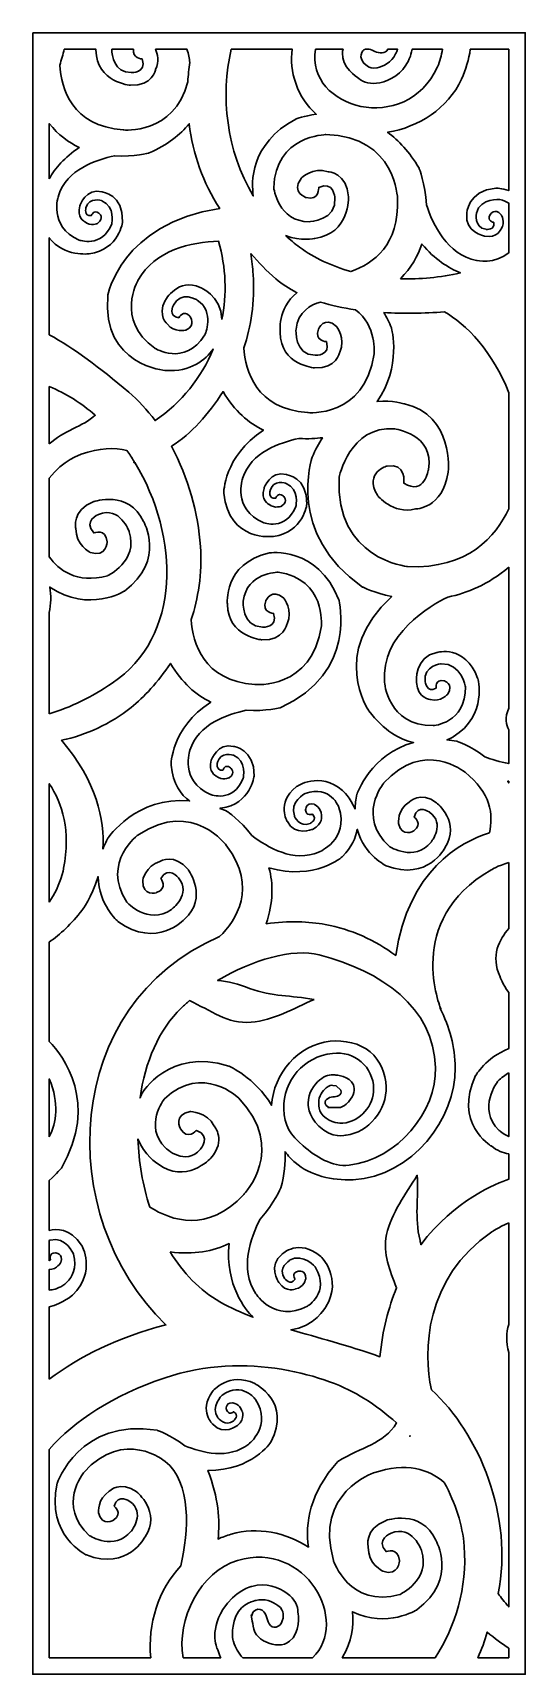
# Model space of a CAD drawing. Header units: centimetres. Extents: x -21.1 to -15.7, y -9 to 9.
import ezdxf

# ---------------------------------------------------------------- set-up
doc = ezdxf.new("R2010")
doc.units = ezdxf.units.CM
doc.header["$MEASUREMENT"] = 0
doc.layers.add('layer 1', color=7, linetype='Continuous')

msp = doc.modelspace()

# ---------------------------------------------------------------- linework, layer by layer
at = {"layer": 'layer 1', "color": 250, "lineweight": 30}
for points, knots in [([(-21.14778, 9.00077), (-21.14778, 9.00077), (-15.74749, 9.00077), (-15.74749, 9.00077), (-15.74749, 9.00077), (-15.74749, 9.00077), (-15.74749, -9.00021), (-15.74749, -9.00021), (-15.74749, -9.00021), (-15.74749, -9.00021), (-21.14778, -9.00021), (-21.14778, -9.00021), (-21.14778, -9.00021), (-21.14778, -9.00021), (-21.14778, 9.00077), (-21.14778, 9.00077)], [0, 0, 0, 0, 0.2, 0.2, 0.2, 0.2, 0.4, 0.4, 0.4, 0.4, 0.6, 0.6, 0.6, 0.6, 1, 1, 1, 1]), ([(-20.80337, 8.82075), (-20.80337, 8.82075), (-20.45591, 8.82075), (-20.45591, 8.82075), (-20.45591, 8.82075), (-20.45555, 8.81578), (-20.45521, 8.8131), (-20.45521, 8.8131), (-20.45521, 8.8131), (-20.45205, 8.45823), (-20.07672, 8.42508), (-20.07672, 8.42508), (-20.07672, 8.42508), (-19.83499, 8.41348), (-19.80103, 8.59957), (-19.80103, 8.59957), (-19.80103, 8.59957), (-19.76071, 8.68729), (-19.77941, 8.76831), (-19.8021, 8.82075), (-19.8021, 8.82075), (-19.8021, 8.82075), (-19.45675, 8.82075), (-19.45675, 8.82075), (-19.45675, 8.82075), (-19.43899, 8.76788), (-19.43051, 8.71753), (-19.4267, 8.6767), (-19.4267, 8.6767), (-19.43672, 8.60644), (-19.44378, 8.53554), (-19.44791, 8.46431), (-19.44791, 8.46431), (-19.59665, 7.87922), (-20.15619, 7.93569), (-20.15619, 7.93569), (-20.15619, 7.93569), (-20.72321, 7.97848), (-20.83473, 8.39169), (-20.8529, 8.64638), (-20.8529, 8.64638), (-20.83429, 8.70256), (-20.81766, 8.76066), (-20.80337, 8.82075)], [0, 0, 0, 0, 0.08333333, 0.08333333, 0.08333333, 0.08333333, 0.16666667, 0.16666667, 0.16666667, 0.16666667, 0.25, 0.25, 0.25, 0.25, 0.33333333, 0.33333333, 0.33333333, 0.33333333, 0.41666667, 0.41666667, 0.41666667, 0.41666667, 0.5, 0.5, 0.5, 0.5, 0.58333333, 0.58333333, 0.58333333, 0.58333333, 0.66666667, 0.66666667, 0.66666667, 0.66666667, 0.75, 0.75, 0.75, 0.75, 0.83333333, 0.83333333, 0.83333333, 0.83333333, 1, 1, 1, 1]), ([(-20.28167, 8.82075), (-20.28167, 8.82075), (-20.04418, 8.82075), (-20.04418, 8.82075), (-20.04418, 8.82075), (-20.06145, 8.72092), (-19.94852, 8.71396), (-19.94852, 8.71396), (-19.94852, 8.71396), (-19.89514, 8.55529), (-20.06953, 8.5646), (-20.06953, 8.5646), (-20.06953, 8.5646), (-20.25815, 8.56774), (-20.28029, 8.74922), (-20.28167, 8.82075)], [0, 0, 0, 0, 0.2, 0.2, 0.2, 0.2, 0.4, 0.4, 0.4, 0.4, 0.6, 0.6, 0.6, 0.6, 1, 1, 1, 1]), ([(-18.97145, 8.82075), (-18.97145, 8.82075), (-18.30166, 8.82075), (-18.30166, 8.82075), (-18.30166, 8.82075), (-18.31983, 8.69884), (-18.30968, 8.57101), (-18.26367, 8.44701), (-18.26367, 8.44701), (-18.2139, 8.30533), (-18.13588, 8.19282), (-18.0394, 8.10728), (-18.0394, 8.10728), (-18.17522, 8.09003), (-18.2627, 8.05547), (-18.2627, 8.05547), (-18.2627, 8.05547), (-18.77236, 7.78335), (-18.75049, 7.3489), (-18.72942, 7.21296), (-18.72942, 7.21296), (-19.02669, 7.71105), (-19.09078, 8.31023), (-18.97145, 8.82075)], [0, 0, 0, 0, 0.14285714, 0.14285714, 0.14285714, 0.14285714, 0.28571429, 0.28571429, 0.28571429, 0.28571429, 0.42857143, 0.42857143, 0.42857143, 0.42857143, 0.57142857, 0.57142857, 0.57142857, 0.57142857, 0.71428571, 0.71428571, 0.71428571, 0.71428571, 1, 1, 1, 1]), ([(-18.04863, 8.82075), (-18.04863, 8.82075), (-17.74514, 8.82075), (-17.74514, 8.82075), (-17.74514, 8.82075), (-17.74896, 8.80743), (-17.7514, 8.79359), (-17.75245, 8.77921), (-17.75245, 8.77921), (-17.76287, 8.63012), (-17.59525, 8.51196), (-17.57253, 8.50051), (-17.57253, 8.50051), (-17.52178, 8.45135), (-17.43872, 8.4344), (-17.3404, 8.45415), (-17.3404, 8.45415), (-17.23105, 8.47661), (-17.09261, 8.55145), (-17.02755, 8.6954), (-17.02755, 8.6954), (-17.02755, 8.6954), (-17.00213, 8.74203), (-16.98863, 8.82075), (-16.98863, 8.82075), (-16.98863, 8.82075), (-16.65549, 8.82075), (-16.65549, 8.82075), (-16.65549, 8.82075), (-16.6644, 8.75347), (-16.68212, 8.68835), (-16.7098, 8.62743), (-16.7098, 8.62743), (-17.05596, 7.86832), (-18.15494, 8.16768), (-18.04863, 8.82075)], [0, 0, 0, 0, 0.1, 0.1, 0.1, 0.1, 0.2, 0.2, 0.2, 0.2, 0.3, 0.3, 0.3, 0.3, 0.4, 0.4, 0.4, 0.4, 0.5, 0.5, 0.5, 0.5, 0.6, 0.6, 0.6, 0.6, 0.7, 0.7, 0.7, 0.7, 0.8, 0.8, 0.8, 0.8, 1, 1, 1, 1]), ([(-17.49877, 8.82075), (-17.49877, 8.82075), (-17.45888, 8.82075), (-17.45888, 8.82075), (-17.45888, 8.82075), (-17.43669, 8.81669), (-17.41421, 8.8072), (-17.39626, 8.7977), (-17.39626, 8.7977), (-17.35091, 8.77289), (-17.27658, 8.76906), (-17.25416, 8.82075), (-17.25416, 8.82075), (-17.25416, 8.82075), (-17.14707, 8.82075), (-17.14707, 8.82075), (-17.14707, 8.82075), (-17.15885, 8.78594), (-17.17248, 8.76474), (-17.17248, 8.76474), (-17.17248, 8.76474), (-17.21109, 8.67899), (-17.30428, 8.63125), (-17.37173, 8.61751), (-17.37173, 8.61751), (-17.42466, 8.60683), (-17.45817, 8.61633), (-17.47731, 8.63416), (-17.47731, 8.63416), (-17.47731, 8.63416), (-17.51533, 8.66658), (-17.51533, 8.66658), (-17.51533, 8.66658), (-17.53595, 8.69869), (-17.55407, 8.73188), (-17.54804, 8.7585), (-17.54804, 8.7585), (-17.54135, 8.79735), (-17.52232, 8.81514), (-17.49877, 8.82075)], [0, 0, 0, 0, 0.09090909, 0.09090909, 0.09090909, 0.09090909, 0.18181818, 0.18181818, 0.18181818, 0.18181818, 0.27272727, 0.27272727, 0.27272727, 0.27272727, 0.36363636, 0.36363636, 0.36363636, 0.36363636, 0.45454545, 0.45454545, 0.45454545, 0.45454545, 0.54545455, 0.54545455, 0.54545455, 0.54545455, 0.63636364, 0.63636364, 0.63636364, 0.63636364, 0.72727273, 0.72727273, 0.72727273, 0.72727273, 0.81818182, 0.81818182, 0.81818182, 0.81818182, 1, 1, 1, 1]), ([(-16.34948, 8.82075), (-16.34948, 8.82075), (-15.9275, 8.82075), (-15.9275, 8.82075), (-15.9275, 8.82075), (-15.9275, 8.82075), (-15.9275, 7.27143), (-15.9275, 7.27143), (-15.9275, 7.27143), (-16.00526, 7.29834), (-16.06703, 7.2979), (-16.06703, 7.2979), (-16.06703, 7.2979), (-16.38424, 7.27051), (-16.38788, 7.01533), (-16.38788, 7.01533), (-16.38788, 7.01533), (-16.41588, 6.81735), (-16.19373, 6.77078), (-16.19373, 6.77078), (-16.19373, 6.77078), (-16.04833, 6.74559), (-16.01263, 6.84949), (-16.01263, 6.84949), (-16.01263, 6.84949), (-15.96006, 6.92717), (-16.01121, 7.00623), (-16.01121, 7.00623), (-16.01121, 7.00623), (-16.08205, 7.08539), (-16.13177, 7.00654), (-16.13177, 7.00654), (-16.13177, 7.00654), (-16.17187, 6.93719), (-16.09292, 6.92168), (-16.09292, 6.92168), (-16.09292, 6.92168), (-16.07175, 6.83027), (-16.17819, 6.84606), (-16.17819, 6.84606), (-16.17819, 6.84606), (-16.31615, 6.8684), (-16.282, 7.02462), (-16.282, 7.02462), (-16.282, 7.02462), (-16.23559, 7.19537), (-16.02504, 7.17221), (-16.02504, 7.17221), (-16.02504, 7.17221), (-15.98705, 7.16203), (-15.95485, 7.14888), (-15.9275, 7.13365), (-15.9275, 7.13365), (-15.9275, 7.13365), (-15.9275, 6.58662), (-15.9275, 6.58662), (-15.9275, 6.58662), (-16.08204, 6.45978), (-16.28213, 6.50459), (-16.28213, 6.50459), (-16.28213, 6.50459), (-16.60545, 6.56756), (-16.75738, 6.89649), (-16.83079, 7.11491), (-16.83079, 7.11491), (-16.84259, 7.34779), (-16.91142, 7.51757), (-16.91142, 7.51757), (-16.91142, 7.51757), (-17.01679, 7.6936), (-17.13506, 7.82032), (-17.25663, 7.91051), (-17.25663, 7.91051), (-16.91795, 7.96537), (-16.59338, 8.17034), (-16.44672, 8.49111), (-16.44672, 8.49111), (-16.3976, 8.5993), (-16.36569, 8.71001), (-16.34948, 8.82075)], [0, 0, 0, 0, 0.04761905, 0.04761905, 0.04761905, 0.04761905, 0.0952381, 0.0952381, 0.0952381, 0.0952381, 0.14285714, 0.14285714, 0.14285714, 0.14285714, 0.19047619, 0.19047619, 0.19047619, 0.19047619, 0.23809524, 0.23809524, 0.23809524, 0.23809524, 0.28571429, 0.28571429, 0.28571429, 0.28571429, 0.33333333, 0.33333333, 0.33333333, 0.33333333, 0.38095238, 0.38095238, 0.38095238, 0.38095238, 0.42857143, 0.42857143, 0.42857143, 0.42857143, 0.47619048, 0.47619048, 0.47619048, 0.47619048, 0.52380952, 0.52380952, 0.52380952, 0.52380952, 0.57142857, 0.57142857, 0.57142857, 0.57142857, 0.61904762, 0.61904762, 0.61904762, 0.61904762, 0.66666667, 0.66666667, 0.66666667, 0.66666667, 0.71428571, 0.71428571, 0.71428571, 0.71428571, 0.76190476, 0.76190476, 0.76190476, 0.76190476, 0.80952381, 0.80952381, 0.80952381, 0.80952381, 0.85714286, 0.85714286, 0.85714286, 0.85714286, 0.9047619, 0.9047619, 0.9047619, 0.9047619, 1, 1, 1, 1]), ([(-20.96777, 5.68972), (-20.96777, 5.68972), (-20.96777, 6.75302), (-20.96777, 6.75302), (-20.96777, 6.75302), (-20.80689, 6.53905), (-20.52824, 6.57771), (-20.52824, 6.57771), (-20.52824, 6.57771), (-20.19658, 6.62234), (-20.16265, 6.9326), (-20.16265, 6.9326), (-20.16265, 6.9326), (-20.15384, 7.22623), (-20.3873, 7.25685), (-20.3873, 7.25685), (-20.3873, 7.25685), (-20.56575, 7.30368), (-20.63218, 7.10507), (-20.63218, 7.10507), (-20.63218, 7.10507), (-20.67081, 6.97451), (-20.57941, 6.9307), (-20.57941, 6.9307), (-20.57941, 6.9307), (-20.51384, 6.8742), (-20.43591, 6.91263), (-20.43591, 6.91263), (-20.43591, 6.91263), (-20.3558, 6.96908), (-20.42274, 7.02308), (-20.42274, 7.02308), (-20.42274, 7.02308), (-20.48202, 7.06725), (-20.50466, 6.99655), (-20.50466, 6.99655), (-20.50466, 6.99655), (-20.5907, 6.98692), (-20.56485, 7.08278), (-20.56485, 7.08278), (-20.56485, 7.08278), (-20.52963, 7.20682), (-20.39011, 7.15882), (-20.39011, 7.15882), (-20.39011, 7.15882), (-20.23859, 7.09802), (-20.28233, 6.90756), (-20.28233, 6.90756), (-20.28233, 6.90756), (-20.3918, 6.63203), (-20.64122, 6.72855), (-20.64122, 6.72855), (-20.64122, 6.72855), (-20.98392, 6.87963), (-20.86668, 7.21455), (-20.86668, 7.21455), (-20.86668, 7.21455), (-20.77438, 7.50412), (-20.45671, 7.60818), (-20.24868, 7.65209), (-20.24868, 7.65209), (-20.03401, 7.63801), (-19.87106, 7.68293), (-19.87106, 7.68293), (-19.87106, 7.68293), (-19.67228, 7.77247), (-19.5316, 7.88467), (-19.43272, 8.00404), (-19.43272, 8.00404), (-19.39103, 7.67322), (-19.28167, 7.35198), (-19.09771, 7.07581), (-19.09771, 7.07581), (-20.18632, 6.90867), (-20.32553, 6.11816), (-20.32553, 6.11816), (-20.32553, 6.11816), (-20.39309, 5.34667), (-19.69141, 5.29777), (-19.69141, 5.29777), (-19.69141, 5.29777), (-19.41343, 5.27903), (-19.25438, 5.41583), (-19.17039, 5.53211), (-19.17039, 5.53211), (-19.29808, 5.22046), (-19.51526, 4.94685), (-19.80735, 4.74866), (-19.80735, 4.74866), (-19.89345, 4.86459), (-19.9899, 4.97021), (-20.09624, 5.06094), (-20.09624, 5.06094), (-20.41529, 5.33025), (-20.69817, 5.54211), (-20.96777, 5.68972)], [0, 0, 0, 0, 0.04, 0.04, 0.04, 0.04, 0.08, 0.08, 0.08, 0.08, 0.12, 0.12, 0.12, 0.12, 0.16, 0.16, 0.16, 0.16, 0.2, 0.2, 0.2, 0.2, 0.24, 0.24, 0.24, 0.24, 0.28, 0.28, 0.28, 0.28, 0.32, 0.32, 0.32, 0.32, 0.36, 0.36, 0.36, 0.36, 0.4, 0.4, 0.4, 0.4, 0.44, 0.44, 0.44, 0.44, 0.48, 0.48, 0.48, 0.48, 0.52, 0.52, 0.52, 0.52, 0.56, 0.56, 0.56, 0.56, 0.6, 0.6, 0.6, 0.6, 0.64, 0.64, 0.64, 0.64, 0.68, 0.68, 0.68, 0.68, 0.72, 0.72, 0.72, 0.72, 0.76, 0.76, 0.76, 0.76, 0.8, 0.8, 0.8, 0.8, 0.84, 0.84, 0.84, 0.84, 0.88, 0.88, 0.88, 0.88, 0.92, 0.92, 0.92, 0.92, 1, 1, 1, 1]), ([(-20.96777, 7.39958), (-20.96777, 7.39958), (-20.96777, 8.00518), (-20.96777, 8.00518), (-20.96777, 8.00518), (-20.86682, 7.88288), (-20.75416, 7.79813), (-20.63847, 7.7432), (-20.63847, 7.7432), (-20.80197, 7.63575), (-20.90403, 7.51224), (-20.96777, 7.39958)], [0, 0, 0, 0, 0.25, 0.25, 0.25, 0.25, 0.5, 0.5, 0.5, 0.5, 1, 1, 1, 1]), ([(-18.37514, 6.77649), (-18.3268, 6.73189), (-18.27592, 6.68894), (-18.22178, 6.6483), (-18.22178, 6.6483), (-18.06126, 6.5314), (-17.87052, 6.44197), (-17.66015, 6.38319), (-17.66015, 6.38319), (-17.40823, 6.47089), (-17.12726, 6.67818), (-17.14771, 7.17887), (-17.14771, 7.17887), (-17.14771, 7.17887), (-17.15832, 7.8662), (-17.93363, 7.88482), (-17.93363, 7.88482), (-17.93363, 7.88482), (-18.48827, 7.87572), (-18.50527, 7.3006), (-18.50527, 7.3006), (-18.50527, 7.3006), (-18.45626, 6.92619), (-18.11556, 6.92964), (-18.11556, 6.92964), (-18.11556, 6.92964), (-17.81032, 6.93967), (-17.83563, 7.19314), (-17.83563, 7.19314), (-17.83563, 7.19314), (-17.84751, 7.38206), (-18.01163, 7.30465), (-18.01163, 7.30465), (-18.01163, 7.30465), (-18.00361, 7.15827), (-18.14839, 7.19351), (-18.14839, 7.19351), (-18.14839, 7.19351), (-18.31952, 7.24701), (-18.20597, 7.40387), (-18.20597, 7.40387), (-18.20597, 7.40387), (-18.0781, 7.53349), (-17.90701, 7.47781), (-17.90701, 7.47781), (-17.90701, 7.47781), (-17.70241, 7.46462), (-17.68453, 7.20293), (-17.68453, 7.20293), (-17.68453, 7.20293), (-17.67307, 6.79471), (-18.05472, 6.74674), (-18.05472, 6.74674), (-18.05472, 6.74674), (-18.20772, 6.70972), (-18.37514, 6.77649)], [0, 0, 0, 0, 0.06666667, 0.06666667, 0.06666667, 0.06666667, 0.13333333, 0.13333333, 0.13333333, 0.13333333, 0.2, 0.2, 0.2, 0.2, 0.26666667, 0.26666667, 0.26666667, 0.26666667, 0.33333333, 0.33333333, 0.33333333, 0.33333333, 0.4, 0.4, 0.4, 0.4, 0.46666667, 0.46666667, 0.46666667, 0.46666667, 0.53333333, 0.53333333, 0.53333333, 0.53333333, 0.6, 0.6, 0.6, 0.6, 0.66666667, 0.66666667, 0.66666667, 0.66666667, 0.73333333, 0.73333333, 0.73333333, 0.73333333, 0.8, 0.8, 0.8, 0.8, 0.86666667, 0.86666667, 0.86666667, 0.86666667, 1, 1, 1, 1]), ([(-19.0729, 5.85611), (-19.01809, 6.13177), (-19.02796, 6.42495), (-19.1108, 6.71443), (-19.1108, 6.71443), (-19.4075, 6.70461), (-19.8086, 6.62384), (-19.99489, 6.28491), (-19.99489, 6.28491), (-19.99489, 6.28491), (-20.2465, 5.85264), (-19.81026, 5.54198), (-19.81026, 5.54198), (-19.81026, 5.54198), (-19.4868, 5.33473), (-19.26007, 5.68766), (-19.26007, 5.68766), (-19.26007, 5.68766), (-19.1484, 5.94018), (-19.34379, 6.07014), (-19.34379, 6.07014), (-19.34379, 6.07014), (-19.52494, 6.17915), (-19.60598, 6.01215), (-19.60598, 6.01215), (-19.60598, 6.01215), (-19.67045, 5.88928), (-19.54651, 5.87615), (-19.54651, 5.87615), (-19.54651, 5.87615), (-19.49546, 5.97), (-19.42613, 5.8918), (-19.42613, 5.8918), (-19.42613, 5.8918), (-19.34683, 5.79301), (-19.47118, 5.74074), (-19.47118, 5.74074), (-19.47118, 5.74074), (-19.59401, 5.70751), (-19.67044, 5.80472), (-19.67044, 5.80472), (-19.67044, 5.80472), (-19.78486, 5.89618), (-19.69578, 6.06582), (-19.69578, 6.06582), (-19.69578, 6.06582), (-19.54964, 6.32401), (-19.3121, 6.20645), (-19.3121, 6.20645), (-19.3121, 6.20645), (-19.087, 6.12769), (-19.0729, 5.85611)], [0, 0, 0, 0, 0.07142857, 0.07142857, 0.07142857, 0.07142857, 0.14285714, 0.14285714, 0.14285714, 0.14285714, 0.21428571, 0.21428571, 0.21428571, 0.21428571, 0.28571429, 0.28571429, 0.28571429, 0.28571429, 0.35714286, 0.35714286, 0.35714286, 0.35714286, 0.42857143, 0.42857143, 0.42857143, 0.42857143, 0.5, 0.5, 0.5, 0.5, 0.57142857, 0.57142857, 0.57142857, 0.57142857, 0.64285714, 0.64285714, 0.64285714, 0.64285714, 0.71428571, 0.71428571, 0.71428571, 0.71428571, 0.78571429, 0.78571429, 0.78571429, 0.78571429, 0.85714286, 0.85714286, 0.85714286, 0.85714286, 1, 1, 1, 1]), ([(-17.11483, 6.30241), (-16.9022, 6.29623), (-16.68043, 6.31727), (-16.45731, 6.36784), (-16.45731, 6.36784), (-16.58936, 6.42152), (-16.73971, 6.51658), (-16.8799, 6.68384), (-16.8799, 6.68384), (-16.92378, 6.55452), (-16.99909, 6.42471), (-17.11483, 6.30241)], [0, 0, 0, 0, 0.25, 0.25, 0.25, 0.25, 0.5, 0.5, 0.5, 0.5, 1, 1, 1, 1]), ([(-18.75711, 6.58226), (-18.74452, 6.50362), (-18.73577, 6.42577), (-18.73093, 6.34951), (-18.73093, 6.34951), (-18.71212, 6.04442), (-18.75566, 5.77905), (-18.8327, 5.54643), (-18.8327, 5.54643), (-18.81453, 5.29173), (-18.70301, 4.87853), (-18.13598, 4.83574), (-18.13598, 4.83574), (-18.13598, 4.83574), (-17.50496, 4.77195), (-17.40499, 5.48049), (-17.40499, 5.48049), (-17.40499, 5.48049), (-17.37399, 5.79035), (-17.60968, 5.96325), (-17.60968, 5.96325), (-17.74581, 5.98307), (-17.87457, 6.01106), (-17.99355, 6.04813), (-17.99355, 6.04813), (-18.09832, 6.01876), (-18.24025, 5.9433), (-18.26089, 5.74935), (-18.26089, 5.74935), (-18.26089, 5.74935), (-18.28435, 5.46855), (-18.04934, 5.46463), (-18.04934, 5.46463), (-18.04934, 5.46463), (-17.87494, 5.45533), (-17.92834, 5.614), (-17.92834, 5.614), (-17.92834, 5.614), (-18.06334, 5.62231), (-18.01556, 5.75123), (-18.01556, 5.75123), (-18.01556, 5.75123), (-17.94823, 5.90233), (-17.81662, 5.7815), (-17.81662, 5.7815), (-17.81662, 5.7815), (-17.71151, 5.65045), (-17.78084, 5.49961), (-17.78084, 5.49961), (-17.78084, 5.49961), (-17.81479, 5.31352), (-18.05653, 5.32512), (-18.05653, 5.32512), (-18.05653, 5.32512), (-18.43186, 5.35826), (-18.43501, 5.71315), (-18.43501, 5.71315), (-18.43501, 5.71315), (-18.46695, 5.97507), (-18.25104, 6.15104), (-18.25104, 6.15104), (-18.33659, 6.19432), (-18.41395, 6.24449), (-18.48165, 6.30211), (-18.48165, 6.30211), (-18.58173, 6.38762), (-18.6722, 6.48205), (-18.75711, 6.58226)], [0, 0, 0, 0, 0.05555556, 0.05555556, 0.05555556, 0.05555556, 0.11111111, 0.11111111, 0.11111111, 0.11111111, 0.16666667, 0.16666667, 0.16666667, 0.16666667, 0.22222222, 0.22222222, 0.22222222, 0.22222222, 0.27777778, 0.27777778, 0.27777778, 0.27777778, 0.33333333, 0.33333333, 0.33333333, 0.33333333, 0.38888889, 0.38888889, 0.38888889, 0.38888889, 0.44444444, 0.44444444, 0.44444444, 0.44444444, 0.5, 0.5, 0.5, 0.5, 0.55555556, 0.55555556, 0.55555556, 0.55555556, 0.61111111, 0.61111111, 0.61111111, 0.61111111, 0.66666667, 0.66666667, 0.66666667, 0.66666667, 0.72222222, 0.72222222, 0.72222222, 0.72222222, 0.77777778, 0.77777778, 0.77777778, 0.77777778, 0.83333333, 0.83333333, 0.83333333, 0.83333333, 0.88888889, 0.88888889, 0.88888889, 0.88888889, 1, 1, 1, 1]), ([(-15.9275, 5.05345), (-15.9275, 5.05345), (-15.9275, 3.78007), (-15.9275, 3.78007), (-15.9275, 3.78007), (-16.06585, 3.47928), (-16.37163, 3.11487), (-17.03851, 3.14749), (-17.03851, 3.14749), (-17.03851, 3.14749), (-17.83561, 3.22844), (-17.78933, 4.12203), (-17.78933, 4.12203), (-17.78933, 4.12203), (-17.67146, 4.69745), (-17.18156, 4.6567), (-17.18156, 4.6567), (-17.18156, 4.6567), (-16.74099, 4.60306), (-16.80781, 4.2128), (-16.80781, 4.2128), (-16.80781, 4.2128), (-16.8524, 3.92051), (-17.0779, 4.06173), (-17.0779, 4.06173), (-17.0779, 4.06173), (-17.04836, 4.28633), (-17.2607, 4.24991), (-17.2607, 4.24991), (-17.2607, 4.24991), (-17.51478, 4.18404), (-17.3688, 3.9287), (-17.3688, 3.9287), (-17.3688, 3.9287), (-17.2004, 3.71489), (-16.95173, 3.77939), (-16.95173, 3.77939), (-16.95173, 3.77939), (-16.65072, 3.77824), (-16.59174, 4.18394), (-16.59174, 4.18394), (-16.59174, 4.18394), (-16.52596, 4.81534), (-17.07142, 4.93044), (-17.07142, 4.93044), (-17.07142, 4.93044), (-17.19934, 4.9749), (-17.37205, 4.95653), (-17.37205, 4.95653), (-17.09928, 5.33601), (-17.21341, 5.76381), (-17.21341, 5.76381), (-17.21341, 5.76381), (-17.23839, 5.82742), (-17.26676, 5.88324), (-17.2975, 5.93234), (-17.2975, 5.93234), (-17.08509, 5.92021), (-16.86094, 5.92393), (-16.63266, 5.94053), (-16.63266, 5.94053), (-16.40184, 5.81323), (-16.09579, 5.49533), (-15.9275, 5.05345)], [0, 0, 0, 0, 0.05882353, 0.05882353, 0.05882353, 0.05882353, 0.11764706, 0.11764706, 0.11764706, 0.11764706, 0.17647059, 0.17647059, 0.17647059, 0.17647059, 0.23529412, 0.23529412, 0.23529412, 0.23529412, 0.29411765, 0.29411765, 0.29411765, 0.29411765, 0.35294118, 0.35294118, 0.35294118, 0.35294118, 0.41176471, 0.41176471, 0.41176471, 0.41176471, 0.47058824, 0.47058824, 0.47058824, 0.47058824, 0.52941176, 0.52941176, 0.52941176, 0.52941176, 0.58823529, 0.58823529, 0.58823529, 0.58823529, 0.64705882, 0.64705882, 0.64705882, 0.64705882, 0.70588235, 0.70588235, 0.70588235, 0.70588235, 0.76470588, 0.76470588, 0.76470588, 0.76470588, 0.82352941, 0.82352941, 0.82352941, 0.82352941, 0.88235294, 0.88235294, 0.88235294, 0.88235294, 1, 1, 1, 1]), ([(-20.96777, 4.49193), (-20.96777, 4.49193), (-20.96777, 5.12112), (-20.96777, 5.12112), (-20.96777, 5.12112), (-20.78316, 5.0462), (-20.61397, 4.9387), (-20.46322, 4.80745), (-20.46322, 4.80745), (-20.53363, 4.74334), (-20.61633, 4.70082), (-20.70719, 4.65845), (-20.70719, 4.65845), (-20.80336, 4.61361), (-20.89065, 4.55726), (-20.96777, 4.49193)], [0, 0, 0, 0, 0.2, 0.2, 0.2, 0.2, 0.4, 0.4, 0.4, 0.4, 0.6, 0.6, 0.6, 0.6, 1, 1, 1, 1]), ([(-17.61374, 0.4863), (-17.61179, 0.53759), (-17.60507, 0.59247), (-17.5923, 0.65121), (-17.5923, 0.65121), (-17.5923, 0.65121), (-17.44265, 1.09182), (-16.97218, 1.21743), (-16.97218, 1.21743), (-17.12178, 1.25064), (-17.2941, 1.34589), (-17.46246, 1.56569), (-17.46246, 1.56569), (-17.46246, 1.56569), (-17.89891, 2.20044), (-17.2103, 2.8173), (-17.2103, 2.8173), (-17.40654, 2.85911), (-17.53103, 2.92287), (-17.53103, 2.92287), (-17.53103, 2.92287), (-18.37202, 3.49812), (-18.08352, 4.34634), (-18.08352, 4.34634), (-18.08352, 4.34634), (-18.04918, 4.42783), (-18.01157, 4.4987), (-17.97177, 4.56056), (-17.97177, 4.56056), (-18.03825, 4.55191), (-18.12767, 4.54552), (-18.22848, 4.55213), (-18.22848, 4.55213), (-18.4365, 4.50821), (-18.75419, 4.40416), (-18.84648, 4.1146), (-18.84648, 4.1146), (-18.84648, 4.1146), (-18.96371, 3.77968), (-18.62102, 3.6286), (-18.62102, 3.6286), (-18.62102, 3.6286), (-18.3716, 3.53207), (-18.26213, 3.8076), (-18.26213, 3.8076), (-18.26213, 3.8076), (-18.2184, 3.99807), (-18.36992, 4.05887), (-18.36992, 4.05887), (-18.36992, 4.05887), (-18.50942, 4.10687), (-18.54466, 3.98282), (-18.54466, 3.98282), (-18.54466, 3.98282), (-18.57051, 3.88696), (-18.48446, 3.89659), (-18.48446, 3.89659), (-18.48446, 3.89659), (-18.46182, 3.96729), (-18.40254, 3.92312), (-18.40254, 3.92312), (-18.40254, 3.92312), (-18.3356, 3.86913), (-18.41572, 3.81267), (-18.41572, 3.81267), (-18.41572, 3.81267), (-18.49365, 3.77425), (-18.55922, 3.83074), (-18.55922, 3.83074), (-18.55922, 3.83074), (-18.65061, 3.87455), (-18.61198, 4.00512), (-18.61198, 4.00512), (-18.61198, 4.00512), (-18.54555, 4.20372), (-18.36711, 4.15688), (-18.36711, 4.15688), (-18.36711, 4.15688), (-18.13364, 4.12627), (-18.14246, 3.83264), (-18.14246, 3.83264), (-18.14246, 3.83264), (-18.17638, 3.52238), (-18.50804, 3.47776), (-18.50804, 3.47776), (-18.50804, 3.47776), (-18.99732, 3.40975), (-19.05353, 3.95172), (-19.05353, 3.95172), (-19.05353, 3.95172), (-19.05648, 4.35526), (-18.61829, 4.64324), (-18.61829, 4.64324), (-18.77933, 4.7197), (-18.93452, 4.85396), (-19.06042, 5.06688), (-19.06042, 5.06688), (-19.22708, 4.8108), (-19.40106, 4.6106), (-19.62819, 4.46636), (-19.62819, 4.46636), (-19.44159, 4.12151), (-19.33187, 3.72711), (-19.30907, 3.36799), (-19.30907, 3.36799), (-19.29027, 3.06291), (-19.3338, 2.79753), (-19.41085, 2.56491), (-19.41085, 2.56491), (-19.39268, 2.31021), (-19.28115, 1.89701), (-18.71412, 1.85422), (-18.71412, 1.85422), (-18.71412, 1.85422), (-18.0831, 1.79043), (-17.98314, 2.49897), (-17.98314, 2.49897), (-17.98314, 2.49897), (-17.93217, 3.00822), (-18.45741, 3.08531), (-18.45741, 3.08531), (-18.45741, 3.08531), (-18.80577, 3.08043), (-18.83904, 2.76783), (-18.83904, 2.76783), (-18.83904, 2.76783), (-18.86249, 2.48703), (-18.62749, 2.48312), (-18.62749, 2.48312), (-18.62749, 2.48312), (-18.45307, 2.4738), (-18.50647, 2.63249), (-18.50647, 2.63249), (-18.50647, 2.63249), (-18.64147, 2.64079), (-18.5937, 2.76971), (-18.5937, 2.76971), (-18.5937, 2.76971), (-18.52637, 2.92081), (-18.39476, 2.79998), (-18.39476, 2.79998), (-18.39476, 2.79998), (-18.28965, 2.66894), (-18.35898, 2.5181), (-18.35898, 2.5181), (-18.35898, 2.5181), (-18.39294, 2.332), (-18.63467, 2.3436), (-18.63467, 2.3436), (-18.63467, 2.3436), (-19.01, 2.37674), (-19.01316, 2.73163), (-19.01316, 2.73163), (-19.01316, 2.73163), (-19.06767, 3.17849), (-18.55322, 3.297), (-18.55322, 3.297), (-18.55322, 3.297), (-18.02492, 3.37645), (-17.79155, 2.78229), (-17.79155, 2.78229), (-17.79155, 2.78229), (-17.57863, 1.98451), (-18.429, 1.60145), (-18.429, 1.60145), (-18.429, 1.60145), (-18.59196, 1.55653), (-18.80662, 1.57061), (-18.80662, 1.57061), (-19.01465, 1.52669), (-19.33233, 1.42264), (-19.42462, 1.13308), (-19.42462, 1.13308), (-19.42462, 1.13308), (-19.54186, 0.79816), (-19.19916, 0.64708), (-19.19916, 0.64708), (-19.19916, 0.64708), (-18.94975, 0.55054), (-18.84027, 0.82608), (-18.84027, 0.82608), (-18.84027, 0.82608), (-18.79654, 1.01655), (-18.94806, 1.07734), (-18.94806, 1.07734), (-18.94806, 1.07734), (-19.08757, 1.12534), (-19.1228, 1.0013), (-19.1228, 1.0013), (-19.1228, 1.0013), (-19.14865, 0.90544), (-19.0626, 0.91507), (-19.0626, 0.91507), (-19.0626, 0.91507), (-19.03996, 0.98577), (-18.98068, 0.9416), (-18.98068, 0.9416), (-18.98068, 0.9416), (-18.91375, 0.8876), (-18.99386, 0.83116), (-18.99386, 0.83116), (-18.99386, 0.83116), (-19.07179, 0.79273), (-19.13737, 0.84922), (-19.13737, 0.84922), (-19.13737, 0.84922), (-19.22875, 0.89304), (-19.19013, 1.0236), (-19.19013, 1.0236), (-19.19013, 1.0236), (-19.1237, 1.2222), (-18.94525, 1.17537), (-18.94525, 1.17537), (-18.94525, 1.17537), (-18.71179, 1.14476), (-18.7206, 0.85112), (-18.7206, 0.85112), (-18.7206, 0.85112), (-18.75453, 0.54086), (-19.08618, 0.49624), (-19.08618, 0.49624), (-19.08618, 0.49624), (-19.08922, 0.4958), (-19.09484, 0.49529), (-19.09484, 0.49529), (-19.06872, 0.48499), (-19.04224, 0.47368), (-19.01535, 0.46126), (-19.01535, 0.46126), (-19.01535, 0.46126), (-18.8746, 0.36765), (-18.74452, 0.19631), (-18.74452, 0.19631), (-18.57499, 0.068), (-18.28816, -0.10369), (-18.00899, 0.01643), (-18.00899, 0.01643), (-18.00899, 0.01643), (-17.67921, 0.14744), (-17.78977, 0.50528), (-17.78977, 0.50528), (-17.78977, 0.50528), (-17.88038, 0.75691), (-18.16021, 0.65896), (-18.16021, 0.65896), (-18.16021, 0.65896), (-18.33272, 0.56713), (-18.2793, 0.41285), (-18.2793, 0.41285), (-18.2793, 0.41285), (-18.2241, 0.27603), (-18.10732, 0.33074), (-18.10732, 0.33074), (-18.10732, 0.33074), (-18.018, 0.37405), (-18.08167, 0.43272), (-18.08167, 0.43272), (-18.08167, 0.43272), (-18.1499, 0.40347), (-18.1554, 0.4772), (-18.1554, 0.4772), (-18.1554, 0.4772), (-18.15851, 0.56314), (-18.06336, 0.53965), (-18.06336, 0.53965), (-18.06336, 0.53965), (-17.98326, 0.50599), (-17.98293, 0.41944), (-17.98293, 0.41944), (-17.98293, 0.41944), (-17.95611, 0.32169), (-18.08004, 0.26528), (-18.08004, 0.26528), (-18.08004, 0.26528), (-18.27356, 0.18525), (-18.35516, 0.35071), (-18.35516, 0.35071), (-18.35516, 0.35071), (-18.48509, 0.54709), (-18.25758, 0.73291), (-18.25758, 0.73291), (-18.25758, 0.73291), (-18.00104, 0.91069), (-17.74992, 0.68948), (-17.74992, 0.68948), (-17.74992, 0.68948), (-17.66117, 0.61194), (-17.61374, 0.4863)], [0, 0, 0, 0, 0.01369863, 0.01369863, 0.01369863, 0.01369863, 0.02739726, 0.02739726, 0.02739726, 0.02739726, 0.04109589, 0.04109589, 0.04109589, 0.04109589, 0.05479452, 0.05479452, 0.05479452, 0.05479452, 0.06849315, 0.06849315, 0.06849315, 0.06849315, 0.08219178, 0.08219178, 0.08219178, 0.08219178, 0.09589041, 0.09589041, 0.09589041, 0.09589041, 0.10958904, 0.10958904, 0.10958904, 0.10958904, 0.12328767, 0.12328767, 0.12328767, 0.12328767, 0.1369863, 0.1369863, 0.1369863, 0.1369863, 0.15068493, 0.15068493, 0.15068493, 0.15068493, 0.16438356, 0.16438356, 0.16438356, 0.16438356, 0.17808219, 0.17808219, 0.17808219, 0.17808219, 0.19178082, 0.19178082, 0.19178082, 0.19178082, 0.20547945, 0.20547945, 0.20547945, 0.20547945, 0.21917808, 0.21917808, 0.21917808, 0.21917808, 0.23287671, 0.23287671, 0.23287671, 0.23287671, 0.24657534, 0.24657534, 0.24657534, 0.24657534, 0.26027397, 0.26027397, 0.26027397, 0.26027397, 0.2739726, 0.2739726, 0.2739726, 0.2739726, 0.28767123, 0.28767123, 0.28767123, 0.28767123, 0.30136986, 0.30136986, 0.30136986, 0.30136986, 0.31506849, 0.31506849, 0.31506849, 0.31506849, 0.32876712, 0.32876712, 0.32876712, 0.32876712, 0.34246575, 0.34246575, 0.34246575, 0.34246575, 0.35616438, 0.35616438, 0.35616438, 0.35616438, 0.36986301, 0.36986301, 0.36986301, 0.36986301, 0.38356164, 0.38356164, 0.38356164, 0.38356164, 0.39726027, 0.39726027, 0.39726027, 0.39726027, 0.4109589, 0.4109589, 0.4109589, 0.4109589, 0.42465753, 0.42465753, 0.42465753, 0.42465753, 0.43835616, 0.43835616, 0.43835616, 0.43835616, 0.45205479, 0.45205479, 0.45205479, 0.45205479, 0.46575342, 0.46575342, 0.46575342, 0.46575342, 0.47945205, 0.47945205, 0.47945205, 0.47945205, 0.49315068, 0.49315068, 0.49315068, 0.49315068, 0.50684932, 0.50684932, 0.50684932, 0.50684932, 0.52054795, 0.52054795, 0.52054795, 0.52054795, 0.53424658, 0.53424658, 0.53424658, 0.53424658, 0.54794521, 0.54794521, 0.54794521, 0.54794521, 0.56164384, 0.56164384, 0.56164384, 0.56164384, 0.57534247, 0.57534247, 0.57534247, 0.57534247, 0.5890411, 0.5890411, 0.5890411, 0.5890411, 0.60273973, 0.60273973, 0.60273973, 0.60273973, 0.61643836, 0.61643836, 0.61643836, 0.61643836, 0.63013699, 0.63013699, 0.63013699, 0.63013699, 0.64383562, 0.64383562, 0.64383562, 0.64383562, 0.65753425, 0.65753425, 0.65753425, 0.65753425, 0.67123288, 0.67123288, 0.67123288, 0.67123288, 0.68493151, 0.68493151, 0.68493151, 0.68493151, 0.69863014, 0.69863014, 0.69863014, 0.69863014, 0.71232877, 0.71232877, 0.71232877, 0.71232877, 0.7260274, 0.7260274, 0.7260274, 0.7260274, 0.73972603, 0.73972603, 0.73972603, 0.73972603, 0.75342466, 0.75342466, 0.75342466, 0.75342466, 0.76712329, 0.76712329, 0.76712329, 0.76712329, 0.78082192, 0.78082192, 0.78082192, 0.78082192, 0.79452055, 0.79452055, 0.79452055, 0.79452055, 0.80821918, 0.80821918, 0.80821918, 0.80821918, 0.82191781, 0.82191781, 0.82191781, 0.82191781, 0.83561644, 0.83561644, 0.83561644, 0.83561644, 0.84931507, 0.84931507, 0.84931507, 0.84931507, 0.8630137, 0.8630137, 0.8630137, 0.8630137, 0.87671233, 0.87671233, 0.87671233, 0.87671233, 0.89041096, 0.89041096, 0.89041096, 0.89041096, 0.90410959, 0.90410959, 0.90410959, 0.90410959, 0.91780822, 0.91780822, 0.91780822, 0.91780822, 0.93150685, 0.93150685, 0.93150685, 0.93150685, 0.94520548, 0.94520548, 0.94520548, 0.94520548, 0.95890411, 0.95890411, 0.95890411, 0.95890411, 0.97260274, 0.97260274, 0.97260274, 0.97260274, 1, 1, 1, 1]), ([(-20.96777, 1.53342), (-20.96777, 1.53342), (-20.96777, 2.64359), (-20.96777, 2.64359), (-20.96777, 2.64359), (-20.94807, 2.73507), (-20.94677, 2.82988), (-20.96224, 2.92223), (-20.96224, 2.92223), (-20.52968, 2.63235), (-20.14199, 2.87889), (-20.14199, 2.87889), (-20.14199, 2.87889), (-19.68425, 3.22221), (-19.93447, 3.64106), (-19.93447, 3.64106), (-19.93447, 3.64106), (-20.09341, 3.99134), (-20.47989, 3.8594), (-20.47989, 3.8594), (-20.47989, 3.8594), (-20.72452, 3.76474), (-20.67646, 3.56543), (-20.67646, 3.56543), (-20.67646, 3.56543), (-20.67893, 3.38552), (-20.51723, 3.30181), (-20.51723, 3.30181), (-20.51723, 3.30181), (-20.33377, 3.23986), (-20.33339, 3.41917), (-20.33339, 3.41917), (-20.33339, 3.41917), (-20.34265, 3.56789), (-20.48008, 3.51684), (-20.48008, 3.51684), (-20.48008, 3.51684), (-20.60265, 3.65064), (-20.42575, 3.71798), (-20.42575, 3.71798), (-20.42575, 3.71798), (-20.19116, 3.81729), (-20.09112, 3.52874), (-20.09112, 3.52874), (-20.09112, 3.52874), (-19.98682, 3.20438), (-20.32989, 3.04659), (-20.32989, 3.04659), (-20.32989, 3.04659), (-20.67008, 2.95193), (-20.86665, 3.11388), (-20.96777, 3.25311), (-20.96777, 3.25311), (-20.96777, 3.25311), (-20.96777, 4.11697), (-20.96777, 4.11697), (-20.96777, 4.11697), (-20.82458, 4.31093), (-20.61602, 4.37922), (-20.61602, 4.37922), (-20.61602, 4.37922), (-20.4167, 4.45012), (-20.25139, 4.45418), (-20.115, 4.41909), (-20.115, 4.41909), (-20.08767, 4.3803), (-20.06145, 4.3407), (-20.03647, 4.30028), (-20.03647, 4.30028), (-20.03647, 4.30028), (-20.03871, 4.28481), (-20.03871, 4.28481), (-20.03871, 4.28481), (-20.03871, 4.28481), (-20.02874, 4.28774), (-20.02874, 4.28774), (-20.02874, 4.28774), (-19.53499, 3.47759), (-19.51651, 2.36822), (-20.27736, 1.86963), (-20.27736, 1.86963), (-20.49781, 1.71858), (-20.73298, 1.59972), (-20.96777, 1.53342)], [0, 0, 0, 0, 0.04545455, 0.04545455, 0.04545455, 0.04545455, 0.09090909, 0.09090909, 0.09090909, 0.09090909, 0.13636364, 0.13636364, 0.13636364, 0.13636364, 0.18181818, 0.18181818, 0.18181818, 0.18181818, 0.22727273, 0.22727273, 0.22727273, 0.22727273, 0.27272727, 0.27272727, 0.27272727, 0.27272727, 0.31818182, 0.31818182, 0.31818182, 0.31818182, 0.36363636, 0.36363636, 0.36363636, 0.36363636, 0.40909091, 0.40909091, 0.40909091, 0.40909091, 0.45454545, 0.45454545, 0.45454545, 0.45454545, 0.5, 0.5, 0.5, 0.5, 0.54545455, 0.54545455, 0.54545455, 0.54545455, 0.59090909, 0.59090909, 0.59090909, 0.59090909, 0.63636364, 0.63636364, 0.63636364, 0.63636364, 0.68181818, 0.68181818, 0.68181818, 0.68181818, 0.72727273, 0.72727273, 0.72727273, 0.72727273, 0.77272727, 0.77272727, 0.77272727, 0.77272727, 0.81818182, 0.81818182, 0.81818182, 0.81818182, 0.86363636, 0.86363636, 0.86363636, 0.86363636, 0.90909091, 0.90909091, 0.90909091, 0.90909091, 1, 1, 1, 1]), ([(-15.9275, 3.1399), (-15.9275, 3.1399), (-15.9275, 1.59244), (-15.9275, 1.59244), (-15.9275, 1.59244), (-15.97563, 1.4893), (-15.9548, 1.4078), (-15.9275, 1.3564), (-15.9275, 1.3564), (-15.9275, 1.3564), (-15.9275, 0.98693), (-15.9275, 0.98693), (-15.9275, 0.98693), (-16.0255, 1.00205), (-16.11744, 1.03293), (-16.19078, 1.06223), (-16.19078, 1.06223), (-16.34858, 1.18312), (-16.49687, 1.23212), (-16.49687, 1.23212), (-16.49687, 1.23212), (-16.53452, 1.23839), (-16.5709, 1.24288), (-16.60621, 1.24589), (-16.60621, 1.24589), (-16.56211, 1.26307), (-16.53698, 1.27882), (-16.53698, 1.27882), (-16.53698, 1.27882), (-16.14956, 1.52258), (-16.26887, 1.92404), (-16.26887, 1.92404), (-16.26887, 1.92404), (-16.41115, 2.29754), (-16.71468, 2.2041), (-16.71468, 2.2041), (-16.71468, 2.2041), (-16.96206, 2.16162), (-16.94032, 1.87725), (-16.94032, 1.87725), (-16.94032, 1.87725), (-16.92273, 1.69392), (-16.78582, 1.68965), (-16.78582, 1.68965), (-16.78582, 1.68965), (-16.67496, 1.65821), (-16.59522, 1.74858), (-16.59522, 1.74858), (-16.59522, 1.74858), (-16.52502, 1.86207), (-16.63817, 1.89447), (-16.63817, 1.89447), (-16.63817, 1.89447), (-16.73597, 1.91522), (-16.7252, 1.81384), (-16.7252, 1.81384), (-16.7252, 1.81384), (-16.82866, 1.7547), (-16.84404, 1.88675), (-16.84404, 1.88675), (-16.84404, 1.88675), (-16.86729, 2.0644), (-16.66765, 2.08038), (-16.66765, 2.08038), (-16.66765, 2.08038), (-16.44845, 2.08886), (-16.40314, 1.82914), (-16.40314, 1.82914), (-16.40314, 1.82914), (-16.39625, 1.42487), (-16.75574, 1.40345), (-16.75574, 1.40345), (-16.75574, 1.40345), (-17.25904, 1.39923), (-17.2905, 1.88006), (-17.2905, 1.88006), (-17.2905, 1.88006), (-17.33453, 2.40532), (-16.7839, 2.71934), (-16.59733, 2.81234), (-16.59733, 2.81234), (-16.38454, 2.85372), (-16.15402, 2.95022), (-15.9275, 3.1399)], [0, 0, 0, 0, 0.04545455, 0.04545455, 0.04545455, 0.04545455, 0.09090909, 0.09090909, 0.09090909, 0.09090909, 0.13636364, 0.13636364, 0.13636364, 0.13636364, 0.18181818, 0.18181818, 0.18181818, 0.18181818, 0.22727273, 0.22727273, 0.22727273, 0.22727273, 0.27272727, 0.27272727, 0.27272727, 0.27272727, 0.31818182, 0.31818182, 0.31818182, 0.31818182, 0.36363636, 0.36363636, 0.36363636, 0.36363636, 0.40909091, 0.40909091, 0.40909091, 0.40909091, 0.45454545, 0.45454545, 0.45454545, 0.45454545, 0.5, 0.5, 0.5, 0.5, 0.54545455, 0.54545455, 0.54545455, 0.54545455, 0.59090909, 0.59090909, 0.59090909, 0.59090909, 0.63636364, 0.63636364, 0.63636364, 0.63636364, 0.68181818, 0.68181818, 0.68181818, 0.68181818, 0.72727273, 0.72727273, 0.72727273, 0.72727273, 0.77272727, 0.77272727, 0.77272727, 0.77272727, 0.81818182, 0.81818182, 0.81818182, 0.81818182, 0.86363636, 0.86363636, 0.86363636, 0.86363636, 0.90909091, 0.90909091, 0.90909091, 0.90909091, 1, 1, 1, 1]), ([(-20.37906, 0.04756), (-20.36449, 0.08669), (-20.34667, 0.12703), (-20.32495, 0.16858), (-20.32495, 0.16858), (-20.32495, 0.16858), (-20.01112, 0.63192), (-19.42771, 0.57745), (-19.42771, 0.57745), (-19.52472, 0.64409), (-19.6101, 0.7622), (-19.63168, 0.9702), (-19.63168, 0.9702), (-19.63168, 0.9702), (-19.63463, 1.37374), (-19.19643, 1.66173), (-19.19643, 1.66173), (-19.35747, 1.73818), (-19.51266, 1.87244), (-19.63857, 2.08536), (-19.63857, 2.08536), (-19.77359, 1.87788), (-19.92929, 1.71536), (-20.07019, 1.60204), (-20.07019, 1.60204), (-20.29525, 1.42086), (-20.55935, 1.30023), (-20.83287, 1.24176), (-20.83287, 1.24176), (-20.44723, 0.78747), (-20.35832, 0.37095), (-20.37906, 0.04756)], [0, 0, 0, 0, 0.11111111, 0.11111111, 0.11111111, 0.11111111, 0.22222222, 0.22222222, 0.22222222, 0.22222222, 0.33333333, 0.33333333, 0.33333333, 0.33333333, 0.44444444, 0.44444444, 0.44444444, 0.44444444, 0.55555556, 0.55555556, 0.55555556, 0.55555556, 0.66666667, 0.66666667, 0.66666667, 0.66666667, 0.77777778, 0.77777778, 0.77777778, 0.77777778, 1, 1, 1, 1]), ([(-16.14016, 0.22579), (-16.09361, 0.42446), (-16.12384, 0.67006), (-16.40728, 0.89164), (-16.40728, 0.89164), (-16.40728, 0.89164), (-16.85967, 1.26419), (-17.29977, 0.77078), (-17.29977, 0.77078), (-17.29977, 0.77078), (-17.60004, 0.40544), (-17.2358, 0.0769), (-17.2358, 0.0769), (-17.2358, 0.0769), (-16.9655, -0.09795), (-16.77966, 0.12529), (-16.77966, 0.12529), (-16.77966, 0.12529), (-16.61767, 0.32912), (-16.79633, 0.45261), (-16.79633, 0.45261), (-16.79633, 0.45261), (-16.92561, 0.54919), (-16.96591, 0.39984), (-16.96591, 0.39984), (-16.96591, 0.39984), (-16.86639, 0.32424), (-16.96921, 0.24963), (-16.96921, 0.24963), (-16.96921, 0.24963), (-17.09845, 0.16799), (-17.13767, 0.32835), (-17.13767, 0.32835), (-17.13767, 0.32835), (-17.15128, 0.48298), (-17.02066, 0.56339), (-17.02066, 0.56339), (-17.02066, 0.56339), (-16.89915, 0.68902), (-16.71927, 0.55619), (-16.71927, 0.55619), (-16.71927, 0.55619), (-16.44774, 0.33828), (-16.62725, 0.06384), (-16.62725, 0.06384), (-16.62725, 0.06384), (-16.81444, -0.3076), (-17.27068, -0.13496), (-17.27068, -0.13496), (-17.27068, -0.13496), (-17.51115, -0.02206), (-17.58983, 0.26567), (-17.58983, 0.26567), (-17.60425, 0.17449), (-17.65058, 0.07328), (-17.75025, -0.03316), (-17.75025, -0.03316), (-17.75025, -0.03316), (-18.05306, -0.29993), (-18.5578, -0.15779), (-18.5578, -0.15779), (-18.50997, -0.32953), (-18.50963, -0.53472), (-18.58787, -0.76938), (-18.58787, -0.76938), (-18.34269, -0.73535), (-18.11789, -0.74639), (-17.93995, -0.77851), (-17.93995, -0.77851), (-17.6556, -0.8297), (-17.39137, -0.95006), (-17.16793, -1.11828), (-17.16793, -1.11828), (-17.0245, -0.18247), (-16.46215, 0.1254), (-16.14016, 0.22579)], [0, 0, 0, 0, 0.05, 0.05, 0.05, 0.05, 0.1, 0.1, 0.1, 0.1, 0.15, 0.15, 0.15, 0.15, 0.2, 0.2, 0.2, 0.2, 0.25, 0.25, 0.25, 0.25, 0.3, 0.3, 0.3, 0.3, 0.35, 0.35, 0.35, 0.35, 0.4, 0.4, 0.4, 0.4, 0.45, 0.45, 0.45, 0.45, 0.5, 0.5, 0.5, 0.5, 0.55, 0.55, 0.55, 0.55, 0.6, 0.6, 0.6, 0.6, 0.65, 0.65, 0.65, 0.65, 0.7, 0.7, 0.7, 0.7, 0.75, 0.75, 0.75, 0.75, 0.8, 0.8, 0.8, 0.8, 0.85, 0.85, 0.85, 0.85, 0.9, 0.9, 0.9, 0.9, 1, 1, 1, 1]), ([(-20.96777, -0.53266), (-20.96777, -0.53266), (-20.96777, 0.76556), (-20.96777, 0.76556), (-20.96777, 0.76556), (-20.8219, 0.54887), (-20.72992, 0.24769), (-20.80983, -0.16117), (-20.80983, -0.16117), (-20.80983, -0.16117), (-20.84169, -0.34738), (-20.96777, -0.53266)], [0, 0, 0, 0, 0.25, 0.25, 0.25, 0.25, 0.5, 0.5, 0.5, 0.5, 1, 1, 1, 1]), ([(-15.9275, 0.79238), (-15.9275, 0.79238), (-15.9275, 0.77455), (-15.9275, 0.77455), (-15.9275, 0.77455), (-15.93089, 0.78056), (-15.93432, 0.78648), (-15.93783, 0.79234), (-15.93783, 0.79234), (-15.93436, 0.79232), (-15.93094, 0.79238), (-15.9275, 0.79238)], [0, 0, 0, 0, 0.25, 0.25, 0.25, 0.25, 0.5, 0.5, 0.5, 0.5, 1, 1, 1, 1]), ([(-20.96777, -5.76444), (-20.96777, -5.76444), (-20.96777, -4.97214), (-20.96777, -4.97214), (-20.96777, -4.97214), (-20.81297, -4.93755), (-20.70915, -4.83809), (-20.70915, -4.83809), (-20.70915, -4.83809), (-20.44621, -4.58823), (-20.61347, -4.2942), (-20.61347, -4.2942), (-20.61347, -4.2942), (-20.74101, -4.10621), (-20.89182, -4.11415), (-20.96777, -4.13413), (-20.96777, -4.13413), (-20.96777, -4.13413), (-20.96777, -3.58439), (-20.96777, -3.58439), (-20.96777, -3.58439), (-20.88138, -3.50918), (-20.83395, -3.45003), (-20.83395, -3.45003), (-20.83395, -3.45003), (-20.42094, -2.73108), (-20.81333, -2.22152), (-20.96777, -2.06152), (-20.96777, -2.06152), (-20.96777, -2.06152), (-20.96777, -0.97147), (-20.96777, -0.97147), (-20.96777, -0.97147), (-20.84687, -0.88707), (-20.72508, -0.77284), (-20.60603, -0.62028), (-20.60603, -0.62028), (-20.60603, -0.62028), (-20.50056, -0.48386), (-20.43251, -0.25347), (-20.43251, -0.25347), (-20.42446, -0.56464), (-20.21435, -0.74401), (-20.21435, -0.74401), (-20.21435, -0.74401), (-19.78762, -1.05482), (-19.4859, -0.72073), (-19.4859, -0.72073), (-19.4859, -0.72073), (-19.21997, -0.48572), (-19.44098, -0.18055), (-19.44098, -0.18055), (-19.44098, -0.18055), (-19.59068, 0.00961), (-19.75348, -0.08674), (-19.75348, -0.08674), (-19.75348, -0.08674), (-19.91282, -0.13327), (-19.94289, -0.29855), (-19.94289, -0.29855), (-19.94289, -0.29855), (-19.94787, -0.47714), (-19.78961, -0.42894), (-19.78961, -0.42894), (-19.78961, -0.42894), (-19.66094, -0.38051), (-19.74317, -0.27311), (-19.74317, -0.27311), (-19.74317, -0.27311), (-19.65834, -0.12877), (-19.55105, -0.26658), (-19.55105, -0.26658), (-19.55105, -0.26658), (-19.39995, -0.44661), (-19.62738, -0.61298), (-19.62738, -0.61298), (-19.62738, -0.61298), (-19.88526, -0.79277), (-20.1173, -0.53288), (-20.1173, -0.53288), (-20.1173, -0.53288), (-20.40339, -0.0857), (-19.98541, 0.20962), (-19.98541, 0.20962), (-19.98541, 0.20962), (-19.38481, 0.59859), (-19.01932, 0.08025), (-19.01932, 0.08025), (-19.01932, 0.08025), (-18.67994, -0.37601), (-18.91887, -0.73109), (-19.0993, -0.91177), (-19.0993, -0.91177), (-20.82507, -1.65029), (-20.93195, -3.96768), (-19.68841, -5.16908), (-19.68841, -5.16908), (-20.21723, -5.31019), (-20.63344, -5.5123), (-20.96777, -5.76444)], [0, 0, 0, 0, 0.03846154, 0.03846154, 0.03846154, 0.03846154, 0.07692308, 0.07692308, 0.07692308, 0.07692308, 0.11538462, 0.11538462, 0.11538462, 0.11538462, 0.15384615, 0.15384615, 0.15384615, 0.15384615, 0.19230769, 0.19230769, 0.19230769, 0.19230769, 0.23076923, 0.23076923, 0.23076923, 0.23076923, 0.26923077, 0.26923077, 0.26923077, 0.26923077, 0.30769231, 0.30769231, 0.30769231, 0.30769231, 0.34615385, 0.34615385, 0.34615385, 0.34615385, 0.38461538, 0.38461538, 0.38461538, 0.38461538, 0.42307692, 0.42307692, 0.42307692, 0.42307692, 0.46153846, 0.46153846, 0.46153846, 0.46153846, 0.5, 0.5, 0.5, 0.5, 0.53846154, 0.53846154, 0.53846154, 0.53846154, 0.57692308, 0.57692308, 0.57692308, 0.57692308, 0.61538462, 0.61538462, 0.61538462, 0.61538462, 0.65384615, 0.65384615, 0.65384615, 0.65384615, 0.69230769, 0.69230769, 0.69230769, 0.69230769, 0.73076923, 0.73076923, 0.73076923, 0.73076923, 0.76923077, 0.76923077, 0.76923077, 0.76923077, 0.80769231, 0.80769231, 0.80769231, 0.80769231, 0.84615385, 0.84615385, 0.84615385, 0.84615385, 0.88461538, 0.88461538, 0.88461538, 0.88461538, 0.92307692, 0.92307692, 0.92307692, 0.92307692, 1, 1, 1, 1]), ([(-15.9275, -0.0975), (-15.9275, -0.0975), (-15.9275, -0.82196), (-15.9275, -0.82196), (-15.9275, -0.82196), (-16.03002, -0.93682), (-16.1277, -1.12078), (-16.0228, -1.35233), (-16.0228, -1.35233), (-16.0228, -1.35233), (-15.99774, -1.43336), (-15.9275, -1.52295), (-15.9275, -1.52295), (-15.9275, -1.52295), (-15.9275, -2.14006), (-15.9275, -2.14006), (-15.9275, -2.14006), (-16.17694, -2.23694), (-16.29125, -2.43548), (-16.29125, -2.43548), (-16.29125, -2.43548), (-16.53761, -2.95191), (-16.1217, -3.20699), (-16.1217, -3.20699), (-16.1217, -3.20699), (-16.05497, -3.25906), (-15.98934, -3.2853), (-15.9275, -3.29461), (-15.9275, -3.29461), (-15.9275, -3.29461), (-15.9275, -3.57252), (-15.9275, -3.57252), (-15.9275, -3.57252), (-16.05805, -3.61618), (-16.5255, -3.79978), (-16.8906, -4.28985), (-16.8906, -4.28985), (-16.89389, -4.27459), (-16.8974, -4.25926), (-16.9011, -4.24381), (-16.9011, -4.24381), (-16.96297, -3.97921), (-16.91584, -3.79032), (-16.93203, -3.52765), (-16.93203, -3.52765), (-17.0566, -3.73623), (-17.21639, -3.94054), (-17.26713, -4.1799), (-17.26713, -4.1799), (-17.31192, -4.39323), (-17.23056, -4.5694), (-17.15819, -4.7644), (-17.15819, -4.7644), (-17.24638, -4.97844), (-17.31196, -5.2283), (-17.34036, -5.51965), (-17.34036, -5.51965), (-17.70245, -5.39103), (-18.02385, -5.30927), (-18.31743, -5.22288), (-18.31743, -5.22288), (-18.0661, -5.19676), (-17.93239, -4.97041), (-17.93239, -4.97041), (-17.93239, -4.97041), (-17.74659, -4.6589), (-17.98697, -4.42089), (-17.98697, -4.42089), (-17.98697, -4.42089), (-18.23017, -4.2154), (-18.41358, -4.39285), (-18.41358, -4.39285), (-18.41358, -4.39285), (-18.57366, -4.51268), (-18.44995, -4.70297), (-18.44995, -4.70297), (-18.44995, -4.70297), (-18.36522, -4.8238), (-18.2664, -4.77579), (-18.2664, -4.77579), (-18.2664, -4.77579), (-18.17425, -4.75824), (-18.1543, -4.66621), (-18.1543, -4.66621), (-18.1543, -4.66621), (-18.14818, -4.56018), (-18.23913, -4.58055), (-18.23913, -4.58055), (-18.23913, -4.58055), (-18.31659, -4.60106), (-18.27187, -4.66795), (-18.27187, -4.66795), (-18.27187, -4.66795), (-18.32172, -4.74745), (-18.38562, -4.66088), (-18.38562, -4.66088), (-18.38562, -4.66088), (-18.46712, -4.54734), (-18.33231, -4.46134), (-18.33231, -4.46134), (-18.33231, -4.46134), (-18.17855, -4.37377), (-18.04643, -4.53931), (-18.04643, -4.53931), (-18.04643, -4.53931), (-17.88646, -4.81801), (-18.13656, -4.96455), (-18.13656, -4.96455), (-18.13656, -4.96455), (-18.49585, -5.15344), (-18.70098, -4.82811), (-18.70098, -4.82811), (-18.70098, -4.82811), (-18.88443, -4.55453), (-18.75849, -4.21481), (-18.65547, -4.00868), (-18.65547, -4.00868), (-18.49876, -3.83604), (-18.42699, -3.66748), (-18.42699, -3.66748), (-18.42699, -3.66748), (-18.39004, -3.52176), (-18.37686, -3.38992), (-18.38099, -3.27086), (-18.38099, -3.27086), (-18.34854, -3.31407), (-18.3111, -3.35387), (-18.2689, -3.38949), (-18.2689, -3.38949), (-18.10683, -3.53089), (-17.86373, -3.58982), (-17.63532, -3.57733), (-17.63532, -3.57733), (-16.98047, -3.54152), (-16.51078, -2.89988), (-16.51409, -2.3517), (-16.51409, -2.3517), (-16.5153, -2.11861), (-16.57822, -1.8988), (-16.68136, -1.69829), (-16.68136, -1.69829), (-16.68136, -1.69829), (-16.67257, -1.70457), (-16.67257, -1.70457), (-16.67257, -1.70457), (-16.67257, -1.70457), (-17.084, -0.73351), (-16.12357, -0.18123), (-16.12357, -0.18123), (-16.12357, -0.18123), (-16.04734, -0.13497), (-15.9275, -0.0975)], [0, 0, 0, 0, 0.02564103, 0.02564103, 0.02564103, 0.02564103, 0.05128205, 0.05128205, 0.05128205, 0.05128205, 0.07692308, 0.07692308, 0.07692308, 0.07692308, 0.1025641, 0.1025641, 0.1025641, 0.1025641, 0.12820513, 0.12820513, 0.12820513, 0.12820513, 0.15384615, 0.15384615, 0.15384615, 0.15384615, 0.17948718, 0.17948718, 0.17948718, 0.17948718, 0.20512821, 0.20512821, 0.20512821, 0.20512821, 0.23076923, 0.23076923, 0.23076923, 0.23076923, 0.25641026, 0.25641026, 0.25641026, 0.25641026, 0.28205128, 0.28205128, 0.28205128, 0.28205128, 0.30769231, 0.30769231, 0.30769231, 0.30769231, 0.33333333, 0.33333333, 0.33333333, 0.33333333, 0.35897436, 0.35897436, 0.35897436, 0.35897436, 0.38461538, 0.38461538, 0.38461538, 0.38461538, 0.41025641, 0.41025641, 0.41025641, 0.41025641, 0.43589744, 0.43589744, 0.43589744, 0.43589744, 0.46153846, 0.46153846, 0.46153846, 0.46153846, 0.48717949, 0.48717949, 0.48717949, 0.48717949, 0.51282051, 0.51282051, 0.51282051, 0.51282051, 0.53846154, 0.53846154, 0.53846154, 0.53846154, 0.56410256, 0.56410256, 0.56410256, 0.56410256, 0.58974359, 0.58974359, 0.58974359, 0.58974359, 0.61538462, 0.61538462, 0.61538462, 0.61538462, 0.64102564, 0.64102564, 0.64102564, 0.64102564, 0.66666667, 0.66666667, 0.66666667, 0.66666667, 0.69230769, 0.69230769, 0.69230769, 0.69230769, 0.71794872, 0.71794872, 0.71794872, 0.71794872, 0.74358974, 0.74358974, 0.74358974, 0.74358974, 0.76923077, 0.76923077, 0.76923077, 0.76923077, 0.79487179, 0.79487179, 0.79487179, 0.79487179, 0.82051282, 0.82051282, 0.82051282, 0.82051282, 0.84615385, 0.84615385, 0.84615385, 0.84615385, 0.87179487, 0.87179487, 0.87179487, 0.87179487, 0.8974359, 0.8974359, 0.8974359, 0.8974359, 0.92307692, 0.92307692, 0.92307692, 0.92307692, 0.94871795, 0.94871795, 0.94871795, 0.94871795, 1, 1, 1, 1]), ([(-18.06317, -1.60152), (-18.32162, -1.55193), (-18.51498, -1.57456), (-18.76953, -1.4794), (-18.76953, -1.4794), (-18.89088, -1.43328), (-19.00762, -1.40089), (-19.12062, -1.39249), (-19.12062, -1.39249), (-18.74271, -1.16692), (-18.29628, -1.03556), (-18.00622, -1.11036), (-18.00622, -1.11036), (-17.32633, -1.28775), (-16.74739, -1.68749), (-16.73102, -2.34703), (-16.73102, -2.34703), (-16.71777, -2.82776), (-17.14575, -3.35716), (-17.6783, -3.4178), (-17.6783, -3.4178), (-17.86893, -3.43882), (-18.04177, -3.32678), (-18.18304, -3.20596), (-18.18304, -3.20596), (-18.32068, -3.08605), (-18.38973, -2.98872), (-18.39541, -2.79922), (-18.39541, -2.79922), (-18.40264, -2.48734), (-18.17439, -2.22727), (-17.86111, -2.19214), (-17.86111, -2.19214), (-17.74123, -2.17888), (-17.6308, -2.21101), (-17.54651, -2.28535), (-17.54651, -2.28535), (-17.46172, -2.35616), (-17.41127, -2.46106), (-17.40965, -2.57777), (-17.40965, -2.57777), (-17.40517, -2.76467), (-17.55613, -2.93657), (-17.74633, -2.95783), (-17.74633, -2.95783), (-17.74633, -2.95783), (-17.83799, -2.96754), (-17.93178, -2.90164), (-17.93178, -2.90164), (-18.02631, -2.83964), (-18.01104, -2.73037), (-18.01104, -2.73037), (-18.01104, -2.73037), (-18.01466, -2.66364), (-17.96914, -2.60186), (-17.92965, -2.56985), (-17.92965, -2.56985), (-17.89763, -2.54353), (-17.87271, -2.5383), (-17.85635, -2.54337), (-17.85635, -2.54337), (-17.85635, -2.54337), (-17.82203, -2.54856), (-17.82203, -2.54856), (-17.82203, -2.54856), (-17.82203, -2.54856), (-17.77045, -2.5948), (-17.77045, -2.5948), (-17.77045, -2.5948), (-17.75286, -2.65566), (-17.81694, -2.6693), (-17.85629, -2.66944), (-17.85629, -2.66944), (-17.90331, -2.6719), (-17.96722, -2.70762), (-17.93154, -2.76259), (-17.93154, -2.76259), (-17.93154, -2.76259), (-17.90053, -2.78515), (-17.90053, -2.78515), (-17.90053, -2.78515), (-17.90053, -2.78515), (-17.91174, -2.7846), (-17.91174, -2.7846), (-17.91174, -2.7846), (-17.91174, -2.7846), (-17.8631, -2.7861), (-17.79855, -2.78704), (-17.79855, -2.78704), (-17.73129, -2.78798), (-17.67093, -2.70592), (-17.67989, -2.71985), (-17.67989, -2.71985), (-17.62739, -2.65173), (-17.60833, -2.58838), (-17.6322, -2.53529), (-17.6322, -2.53529), (-17.67394, -2.44081), (-17.81784, -2.42862), (-17.83536, -2.42835), (-17.83536, -2.42835), (-17.88378, -2.41808), (-17.94522, -2.43718), (-17.99966, -2.48273), (-17.99966, -2.48273), (-18.06352, -2.53378), (-18.13016, -2.62859), (-18.12773, -2.7378), (-18.12773, -2.7378), (-18.12773, -2.7378), (-18.13304, -2.87366), (-18.01058, -2.99051), (-18.01058, -2.99051), (-17.86486, -3.13138), (-17.71214, -3.08901), (-17.71214, -3.08901), (-17.71214, -3.08901), (-17.46474, -3.06163), (-17.26418, -2.80772), (-17.27152, -2.5572), (-17.27152, -2.5572), (-17.27569, -2.41058), (-17.34027, -2.26975), (-17.44673, -2.17467), (-17.44673, -2.17467), (-17.55755, -2.08095), (-17.73711, -2.04218), (-17.88613, -2.059), (-17.88613, -2.059), (-18.23973, -2.0977), (-18.50774, -2.41364), (-18.52846, -2.76094), (-18.52846, -2.76094), (-18.71153, -2.45549), (-18.99905, -2.33029), (-18.99905, -2.33029), (-18.99905, -2.33029), (-19.66057, -2.12763), (-19.94941, -2.62947), (-19.94941, -2.62947), (-19.94941, -2.62947), (-19.95761, -2.64666), (-19.96501, -2.66352), (-19.97179, -2.68013), (-19.97179, -2.68013), (-19.91654, -2.28871), (-19.76759, -1.93298), (-19.5175, -1.6921), (-19.5175, -1.6921), (-19.48971, -1.66514), (-19.46045, -1.63864), (-19.43001, -1.61269), (-19.43001, -1.61269), (-19.19702, -1.71944), (-19.01283, -1.87116), (-18.75288, -1.85061), (-18.75288, -1.85061), (-18.50899, -1.83085), (-18.28594, -1.69844), (-18.06317, -1.60152)], [0, 0, 0, 0, 0.02439024, 0.02439024, 0.02439024, 0.02439024, 0.04878049, 0.04878049, 0.04878049, 0.04878049, 0.07317073, 0.07317073, 0.07317073, 0.07317073, 0.09756098, 0.09756098, 0.09756098, 0.09756098, 0.12195122, 0.12195122, 0.12195122, 0.12195122, 0.14634146, 0.14634146, 0.14634146, 0.14634146, 0.17073171, 0.17073171, 0.17073171, 0.17073171, 0.19512195, 0.19512195, 0.19512195, 0.19512195, 0.2195122, 0.2195122, 0.2195122, 0.2195122, 0.24390244, 0.24390244, 0.24390244, 0.24390244, 0.26829268, 0.26829268, 0.26829268, 0.26829268, 0.29268293, 0.29268293, 0.29268293, 0.29268293, 0.31707317, 0.31707317, 0.31707317, 0.31707317, 0.34146341, 0.34146341, 0.34146341, 0.34146341, 0.36585366, 0.36585366, 0.36585366, 0.36585366, 0.3902439, 0.3902439, 0.3902439, 0.3902439, 0.41463415, 0.41463415, 0.41463415, 0.41463415, 0.43902439, 0.43902439, 0.43902439, 0.43902439, 0.46341463, 0.46341463, 0.46341463, 0.46341463, 0.48780488, 0.48780488, 0.48780488, 0.48780488, 0.51219512, 0.51219512, 0.51219512, 0.51219512, 0.53658537, 0.53658537, 0.53658537, 0.53658537, 0.56097561, 0.56097561, 0.56097561, 0.56097561, 0.58536585, 0.58536585, 0.58536585, 0.58536585, 0.6097561, 0.6097561, 0.6097561, 0.6097561, 0.63414634, 0.63414634, 0.63414634, 0.63414634, 0.65853659, 0.65853659, 0.65853659, 0.65853659, 0.68292683, 0.68292683, 0.68292683, 0.68292683, 0.70731707, 0.70731707, 0.70731707, 0.70731707, 0.73170732, 0.73170732, 0.73170732, 0.73170732, 0.75609756, 0.75609756, 0.75609756, 0.75609756, 0.7804878, 0.7804878, 0.7804878, 0.7804878, 0.80487805, 0.80487805, 0.80487805, 0.80487805, 0.82926829, 0.82926829, 0.82926829, 0.82926829, 0.85365854, 0.85365854, 0.85365854, 0.85365854, 0.87804878, 0.87804878, 0.87804878, 0.87804878, 0.90243902, 0.90243902, 0.90243902, 0.90243902, 0.92682927, 0.92682927, 0.92682927, 0.92682927, 0.95121951, 0.95121951, 0.95121951, 0.95121951, 1, 1, 1, 1]), ([(-19.99498, -3.12724), (-19.98656, -3.38155), (-19.94256, -3.63826), (-19.8648, -3.87824), (-19.8648, -3.87824), (-19.62874, -4.02641), (-19.2281, -4.16495), (-18.83373, -3.73895), (-18.83373, -3.73895), (-18.83373, -3.73895), (-18.35408, -3.24655), (-18.88785, -2.68391), (-18.88785, -2.68391), (-18.88785, -2.68391), (-19.28557, -2.29725), (-19.70517, -2.69093), (-19.70517, -2.69093), (-19.70517, -2.69093), (-19.93596, -2.9898), (-19.69316, -3.22883), (-19.69316, -3.22883), (-19.69316, -3.22883), (-19.47071, -3.43809), (-19.30892, -3.24132), (-19.30892, -3.24132), (-19.30892, -3.24132), (-19.18341, -3.09963), (-19.35406, -3.03793), (-19.35406, -3.03793), (-19.35406, -3.03793), (-19.45215, -3.14688), (-19.52932, -3.01941), (-19.52932, -3.01941), (-19.52932, -3.01941), (-19.61212, -2.86037), (-19.42084, -2.83019), (-19.42084, -2.83019), (-19.42084, -2.83019), (-19.23876, -2.82938), (-19.15753, -2.98992), (-19.15753, -2.98992), (-19.15753, -2.98992), (-19.02253, -3.14423), (-19.19539, -3.34151), (-19.19539, -3.34151), (-19.19539, -3.34151), (-19.47662, -3.63763), (-19.77987, -3.40099), (-19.77987, -3.40099), (-19.77987, -3.40099), (-19.92786, -3.31015), (-19.99498, -3.12724)], [0, 0, 0, 0, 0.07142857, 0.07142857, 0.07142857, 0.07142857, 0.14285714, 0.14285714, 0.14285714, 0.14285714, 0.21428571, 0.21428571, 0.21428571, 0.21428571, 0.28571429, 0.28571429, 0.28571429, 0.28571429, 0.35714286, 0.35714286, 0.35714286, 0.35714286, 0.42857143, 0.42857143, 0.42857143, 0.42857143, 0.5, 0.5, 0.5, 0.5, 0.57142857, 0.57142857, 0.57142857, 0.57142857, 0.64285714, 0.64285714, 0.64285714, 0.64285714, 0.71428571, 0.71428571, 0.71428571, 0.71428571, 0.78571429, 0.78571429, 0.78571429, 0.78571429, 0.85714286, 0.85714286, 0.85714286, 0.85714286, 1, 1, 1, 1]), ([(-20.96777, -3.10562), (-20.96777, -3.10562), (-20.96777, -2.47247), (-20.96777, -2.47247), (-20.96777, -2.47247), (-20.85423, -2.74127), (-20.89018, -2.95239), (-20.96777, -3.10562)], [0, 0, 0, 0, 0.33333333, 0.33333333, 0.33333333, 0.33333333, 1, 1, 1, 1]), ([(-15.9275, -2.40437), (-15.9275, -2.40437), (-15.9275, -3.10504), (-15.9275, -3.10504), (-15.9275, -3.10504), (-15.99081, -3.07638), (-16.03499, -3.03484), (-16.03499, -3.03484), (-16.03499, -3.03484), (-16.27779, -2.79581), (-16.04702, -2.49693), (-16.04702, -2.49693), (-16.04702, -2.49693), (-16.00687, -2.45926), (-15.96693, -2.42877), (-15.9275, -2.40437)], [0, 0, 0, 0, 0.2, 0.2, 0.2, 0.2, 0.4, 0.4, 0.4, 0.4, 0.6, 0.6, 0.6, 0.6, 1, 1, 1, 1]), ([(-15.9275, -4.04855), (-15.9275, -4.04855), (-15.9275, -5.16384), (-15.9275, -5.16384), (-15.9275, -5.16384), (-15.95465, -5.25582), (-15.96095, -5.35986), (-15.9275, -5.4725), (-15.9275, -5.4725), (-15.9275, -5.4725), (-15.9275, -8.26198), (-15.9275, -8.26198), (-15.9275, -8.26198), (-15.97488, -8.20736), (-16.0137, -8.15682), (-16.04272, -8.11673), (-16.04272, -8.11673), (-15.87564, -7.27321), (-16.24773, -6.36294), (-16.7764, -5.88068), (-16.7764, -5.88068), (-16.86397, -5.4716), (-16.85968, -4.65734), (-16.1134, -4.15027), (-16.1134, -4.15027), (-16.1134, -4.15027), (-16.04346, -4.10023), (-15.9275, -4.04855)], [0, 0, 0, 0, 0.125, 0.125, 0.125, 0.125, 0.25, 0.25, 0.25, 0.25, 0.375, 0.375, 0.375, 0.375, 0.5, 0.5, 0.5, 0.5, 0.625, 0.625, 0.625, 0.625, 0.75, 0.75, 0.75, 0.75, 1, 1, 1, 1]), ([(-20.96777, -4.7874), (-20.96777, -4.7874), (-20.96777, -4.56108), (-20.96777, -4.56108), (-20.96777, -4.56108), (-20.88152, -4.56227), (-20.84079, -4.4853), (-20.84079, -4.4853), (-20.84079, -4.4853), (-20.80628, -4.38484), (-20.89936, -4.37994), (-20.89936, -4.37994), (-20.89936, -4.37994), (-20.97948, -4.37879), (-20.95446, -4.45527), (-20.95446, -4.45527), (-20.95446, -4.45527), (-20.95904, -4.45943), (-20.96347, -4.46284), (-20.96777, -4.46565), (-20.96777, -4.46565), (-20.96777, -4.46565), (-20.96777, -4.24393), (-20.96777, -4.24393), (-20.96777, -4.24393), (-20.96107, -4.24125), (-20.95692, -4.24), (-20.95692, -4.24), (-20.95692, -4.24), (-20.78524, -4.19716), (-20.70267, -4.3922), (-20.70267, -4.3922), (-20.70267, -4.3922), (-20.62381, -4.70372), (-20.90418, -4.77736), (-20.90418, -4.77736), (-20.90418, -4.77736), (-20.92627, -4.78209), (-20.94743, -4.78534), (-20.96777, -4.7874)], [0, 0, 0, 0, 0.09090909, 0.09090909, 0.09090909, 0.09090909, 0.18181818, 0.18181818, 0.18181818, 0.18181818, 0.27272727, 0.27272727, 0.27272727, 0.27272727, 0.36363636, 0.36363636, 0.36363636, 0.36363636, 0.45454545, 0.45454545, 0.45454545, 0.45454545, 0.54545455, 0.54545455, 0.54545455, 0.54545455, 0.63636364, 0.63636364, 0.63636364, 0.63636364, 0.72727273, 0.72727273, 0.72727273, 0.72727273, 0.81818182, 0.81818182, 0.81818182, 0.81818182, 1, 1, 1, 1]), ([(-19.6414, -4.36905), (-19.49977, -4.59955), (-19.31714, -4.79117), (-19.0959, -4.9164), (-19.0959, -4.9164), (-18.97894, -4.9826), (-18.8586, -5.03714), (-18.73364, -5.08521), (-18.73364, -5.08521), (-18.81728, -5.00252), (-19.03723, -4.73825), (-18.99564, -4.27799), (-18.99564, -4.27799), (-19.16654, -4.36181), (-19.38117, -4.40297), (-19.6414, -4.36905)], [0, 0, 0, 0, 0.2, 0.2, 0.2, 0.2, 0.4, 0.4, 0.4, 0.4, 0.6, 0.6, 0.6, 0.6, 1, 1, 1, 1]), ([(-19.85473, -8.8202), (-19.85473, -8.8202), (-20.96777, -8.8202), (-20.96777, -8.8202), (-20.96777, -8.8202), (-20.96777, -8.8202), (-20.96777, -6.53458), (-20.96777, -6.53458), (-20.96777, -6.53458), (-20.68454, -6.21462), (-20.27841, -5.9492), (-19.69736, -5.74974), (-19.69736, -5.74974), (-18.81178, -5.44736), (-17.89889, -5.72964), (-17.51969, -5.97236), (-17.51969, -5.97236), (-17.38878, -6.05506), (-17.26771, -6.14676), (-17.15745, -6.24529), (-17.15745, -6.24529), (-17.30158, -6.48059), (-17.53951, -6.5033), (-17.80287, -6.66858), (-17.80287, -6.66858), (-18.11163, -7.01327), (-18.16133, -7.34618), (-18.12455, -7.60592), (-18.12455, -7.60592), (-18.3728, -7.44799), (-18.68234, -7.38005), (-18.97069, -7.46485), (-18.97069, -7.46485), (-19.02078, -7.47974), (-19.06901, -7.49748), (-19.1154, -7.51778), (-19.1154, -7.51778), (-19.09524, -7.31222), (-19.11152, -7.06791), (-19.22672, -6.76573), (-19.22672, -6.76573), (-18.74221, -6.76902), (-18.53759, -6.4573), (-18.53759, -6.4573), (-18.53759, -6.4573), (-18.30294, -6.01185), (-18.71394, -5.81328), (-18.71394, -5.81328), (-18.71394, -5.81328), (-18.99176, -5.67755), (-19.17692, -5.89865), (-19.17692, -5.89865), (-19.17692, -5.89865), (-19.33423, -6.11986), (-19.17045, -6.26309), (-19.17045, -6.26309), (-19.17045, -6.26309), (-19.0573, -6.39058), (-18.9044, -6.27196), (-18.9044, -6.27196), (-18.9044, -6.27196), (-18.80777, -6.1914), (-18.85556, -6.11086), (-18.85556, -6.11086), (-18.85556, -6.11086), (-18.87701, -6.03382), (-18.95662, -6.0234), (-18.95662, -6.0234), (-18.95662, -6.0234), (-19.04714, -6.02572), (-19.02337, -6.10156), (-19.02337, -6.10156), (-19.02337, -6.10156), (-19.00045, -6.1659), (-18.94678, -6.12316), (-18.94678, -6.12316), (-18.94678, -6.12316), (-18.87571, -6.15987), (-18.94472, -6.22031), (-18.94472, -6.22031), (-18.94472, -6.22031), (-19.0354, -6.29759), (-19.11805, -6.18917), (-19.11805, -6.18917), (-19.11805, -6.18917), (-19.20335, -6.06476), (-19.07207, -5.94077), (-19.07207, -5.94077), (-19.07207, -5.94077), (-18.84666, -5.78508), (-18.70441, -5.98715), (-18.70441, -5.98715), (-18.70441, -5.98715), (-18.51843, -6.27899), (-18.78027, -6.47635), (-18.78027, -6.47635), (-18.78027, -6.47635), (-18.99967, -6.65162), (-19.29723, -6.56874), (-19.47966, -6.49585), (-19.47966, -6.49585), (-19.63746, -6.37497), (-19.78576, -6.32595), (-19.78576, -6.32595), (-19.78576, -6.32595), (-20.63585, -6.18445), (-20.88119, -6.90687), (-20.88119, -6.90687), (-20.88119, -6.90687), (-21.0064, -7.48327), (-20.55955, -7.69303), (-20.55955, -7.69303), (-20.55955, -7.69303), (-20.10332, -7.86568), (-19.91613, -7.49423), (-19.91613, -7.49423), (-19.91613, -7.49423), (-19.73661, -7.21981), (-20.00815, -7.0019), (-20.00815, -7.0019), (-20.00815, -7.0019), (-20.18803, -6.86905), (-20.30954, -6.99469), (-20.30954, -6.99469), (-20.30954, -6.99469), (-20.44016, -7.0751), (-20.42655, -7.22974), (-20.42655, -7.22974), (-20.42655, -7.22974), (-20.38733, -7.39009), (-20.25809, -7.30846), (-20.25809, -7.30846), (-20.25809, -7.30846), (-20.15528, -7.23385), (-20.2548, -7.15825), (-20.2548, -7.15825), (-20.2548, -7.15825), (-20.21448, -7.00889), (-20.0852, -7.10547), (-20.0852, -7.10547), (-20.0852, -7.10547), (-19.90655, -7.22895), (-20.06854, -7.43278), (-20.06854, -7.43278), (-20.06854, -7.43278), (-20.25439, -7.65603), (-20.52468, -7.48119), (-20.52468, -7.48119), (-20.52468, -7.48119), (-20.88892, -7.15263), (-20.58865, -6.7873), (-20.58865, -6.7873), (-20.58865, -6.7873), (-20.14854, -6.29388), (-19.69616, -6.66644), (-19.69616, -6.66644), (-19.69616, -6.66644), (-19.40404, -6.89481), (-19.4379, -7.43814), (-19.52411, -7.81028), (-19.52411, -7.81028), (-19.76876, -8.07748), (-19.89043, -8.44706), (-19.85473, -8.8202)], [0, 0, 0, 0, 0.02380952, 0.02380952, 0.02380952, 0.02380952, 0.04761905, 0.04761905, 0.04761905, 0.04761905, 0.07142857, 0.07142857, 0.07142857, 0.07142857, 0.0952381, 0.0952381, 0.0952381, 0.0952381, 0.11904762, 0.11904762, 0.11904762, 0.11904762, 0.14285714, 0.14285714, 0.14285714, 0.14285714, 0.16666667, 0.16666667, 0.16666667, 0.16666667, 0.19047619, 0.19047619, 0.19047619, 0.19047619, 0.21428571, 0.21428571, 0.21428571, 0.21428571, 0.23809524, 0.23809524, 0.23809524, 0.23809524, 0.26190476, 0.26190476, 0.26190476, 0.26190476, 0.28571429, 0.28571429, 0.28571429, 0.28571429, 0.30952381, 0.30952381, 0.30952381, 0.30952381, 0.33333333, 0.33333333, 0.33333333, 0.33333333, 0.35714286, 0.35714286, 0.35714286, 0.35714286, 0.38095238, 0.38095238, 0.38095238, 0.38095238, 0.4047619, 0.4047619, 0.4047619, 0.4047619, 0.42857143, 0.42857143, 0.42857143, 0.42857143, 0.45238095, 0.45238095, 0.45238095, 0.45238095, 0.47619048, 0.47619048, 0.47619048, 0.47619048, 0.5, 0.5, 0.5, 0.5, 0.52380952, 0.52380952, 0.52380952, 0.52380952, 0.54761905, 0.54761905, 0.54761905, 0.54761905, 0.57142857, 0.57142857, 0.57142857, 0.57142857, 0.5952381, 0.5952381, 0.5952381, 0.5952381, 0.61904762, 0.61904762, 0.61904762, 0.61904762, 0.64285714, 0.64285714, 0.64285714, 0.64285714, 0.66666667, 0.66666667, 0.66666667, 0.66666667, 0.69047619, 0.69047619, 0.69047619, 0.69047619, 0.71428571, 0.71428571, 0.71428571, 0.71428571, 0.73809524, 0.73809524, 0.73809524, 0.73809524, 0.76190476, 0.76190476, 0.76190476, 0.76190476, 0.78571429, 0.78571429, 0.78571429, 0.78571429, 0.80952381, 0.80952381, 0.80952381, 0.80952381, 0.83333333, 0.83333333, 0.83333333, 0.83333333, 0.85714286, 0.85714286, 0.85714286, 0.85714286, 0.88095238, 0.88095238, 0.88095238, 0.88095238, 0.9047619, 0.9047619, 0.9047619, 0.9047619, 0.92857143, 0.92857143, 0.92857143, 0.92857143, 0.95238095, 0.95238095, 0.95238095, 0.95238095, 1, 1, 1, 1]), ([(-17.00628, -6.39164), (-17.00628, -6.39164), (-17.01219, -6.38545), (-17.01219, -6.38545), (-17.01219, -6.38545), (-17.01219, -6.38545), (-17.01595, -6.39134), (-17.01595, -6.39134), (-17.01595, -6.39134), (-17.01595, -6.39134), (-17.00628, -6.39164), (-17.00628, -6.39164)], [0, 0, 0, 0, 0.25, 0.25, 0.25, 0.25, 0.5, 0.5, 0.5, 0.5, 1, 1, 1, 1]), ([(-16.73326, -8.8202), (-16.73326, -8.8202), (-17.75329, -8.8202), (-17.75329, -8.8202), (-17.75329, -8.8202), (-17.75097, -8.81615), (-17.74858, -8.81217), (-17.74633, -8.80805), (-17.74633, -8.80805), (-17.65249, -8.64345), (-17.62309, -8.47531), (-17.64225, -8.3156), (-17.64225, -8.3156), (-17.25756, -8.49906), (-16.93531, -8.29418), (-16.93531, -8.29418), (-16.93531, -8.29418), (-16.47757, -7.95086), (-16.72779, -7.532), (-16.72779, -7.532), (-16.72779, -7.532), (-16.88675, -7.18172), (-17.27322, -7.31367), (-17.27322, -7.31367), (-17.27322, -7.31367), (-17.51785, -7.40832), (-17.46979, -7.60763), (-17.46979, -7.60763), (-17.46979, -7.60763), (-17.47226, -7.78754), (-17.31056, -7.87125), (-17.31056, -7.87125), (-17.31056, -7.87125), (-17.1271, -7.9332), (-17.12672, -7.75389), (-17.12672, -7.75389), (-17.12672, -7.75389), (-17.13598, -7.60517), (-17.2734, -7.65623), (-17.2734, -7.65623), (-17.2734, -7.65623), (-17.39599, -7.52242), (-17.21908, -7.45508), (-17.21908, -7.45508), (-17.21908, -7.45508), (-16.9845, -7.35577), (-16.88444, -7.64432), (-16.88444, -7.64432), (-16.88444, -7.64432), (-16.78016, -7.96868), (-17.12321, -8.12648), (-17.12321, -8.12648), (-17.12321, -8.12648), (-17.67753, -8.28071), (-17.85062, -7.7537), (-17.85062, -7.7537), (-17.85062, -7.7537), (-18.06266, -7.00771), (-17.40936, -6.79385), (-17.40936, -6.79385), (-17.40936, -6.79385), (-17.05097, -6.66636), (-16.8026, -6.75489), (-16.63442, -6.8988), (-16.63442, -6.8988), (-16.51066, -7.12746), (-16.43529, -7.36569), (-16.41546, -7.59732), (-16.41546, -7.59732), (-16.38294, -8.05474), (-16.51169, -8.47343), (-16.73326, -8.8202)], [0, 0, 0, 0, 0.05263158, 0.05263158, 0.05263158, 0.05263158, 0.10526316, 0.10526316, 0.10526316, 0.10526316, 0.15789474, 0.15789474, 0.15789474, 0.15789474, 0.21052632, 0.21052632, 0.21052632, 0.21052632, 0.26315789, 0.26315789, 0.26315789, 0.26315789, 0.31578947, 0.31578947, 0.31578947, 0.31578947, 0.36842105, 0.36842105, 0.36842105, 0.36842105, 0.42105263, 0.42105263, 0.42105263, 0.42105263, 0.47368421, 0.47368421, 0.47368421, 0.47368421, 0.52631579, 0.52631579, 0.52631579, 0.52631579, 0.57894737, 0.57894737, 0.57894737, 0.57894737, 0.63157895, 0.63157895, 0.63157895, 0.63157895, 0.68421053, 0.68421053, 0.68421053, 0.68421053, 0.73684211, 0.73684211, 0.73684211, 0.73684211, 0.78947368, 0.78947368, 0.78947368, 0.78947368, 0.84210526, 0.84210526, 0.84210526, 0.84210526, 0.89473684, 0.89473684, 0.89473684, 0.89473684, 1, 1, 1, 1]), ([(-18.0788, -8.8202), (-18.0788, -8.8202), (-18.84476, -8.8202), (-18.84476, -8.8202), (-18.84476, -8.8202), (-18.89057, -8.77006), (-18.92629, -8.70989), (-18.94767, -8.64181), (-18.94767, -8.64181), (-18.94767, -8.64181), (-18.98462, -8.51705), (-18.92097, -8.36436), (-18.92097, -8.36436), (-18.85698, -8.21462), (-18.70159, -8.1923), (-18.70159, -8.1923), (-18.70159, -8.1923), (-18.61151, -8.16525), (-18.51437, -8.20433), (-18.45978, -8.24626), (-18.45978, -8.24626), (-18.41701, -8.27922), (-18.40222, -8.31077), (-18.40314, -8.33689), (-18.40314, -8.33689), (-18.40314, -8.33689), (-18.40271, -8.38687), (-18.40271, -8.38687), (-18.40271, -8.38687), (-18.41344, -8.42348), (-18.42662, -8.45892), (-18.45067, -8.47182), (-18.45067, -8.47182), (-18.5308, -8.52033), (-18.56693, -8.43829), (-18.57977, -8.38289), (-18.57977, -8.38289), (-18.59341, -8.32024), (-18.66069, -8.24499), (-18.73011, -8.31722), (-18.73011, -8.31722), (-18.73011, -8.31722), (-18.74856, -8.36431), (-18.74856, -8.36431), (-18.74856, -8.36431), (-18.74856, -8.36431), (-18.75291, -8.35042), (-18.75291, -8.35042), (-18.75291, -8.35042), (-18.75291, -8.35042), (-18.74137, -8.41661), (-18.72476, -8.50799), (-18.72476, -8.50799), (-18.70807, -8.59793), (-18.58189, -8.65054), (-18.60088, -8.64363), (-18.60088, -8.64363), (-18.49156, -8.69319), (-18.40257, -8.69226), (-18.33232, -8.63975), (-18.33232, -8.63975), (-18.2129, -8.5499), (-18.23355, -8.34587), (-18.23979, -8.32121), (-18.23979, -8.32121), (-18.23593, -8.25064), (-18.27758, -8.17681), (-18.35695, -8.1155), (-18.35695, -8.1155), (-18.4456, -8.04766), (-18.59287, -7.99217), (-18.74422, -8.0374), (-18.74422, -8.0374), (-18.74422, -8.0374), (-18.93333, -8.07873), (-19.06468, -8.29175), (-19.06468, -8.29175), (-19.21822, -8.54202), (-19.12009, -8.73354), (-19.12009, -8.73354), (-19.12009, -8.73354), (-19.11056, -8.76394), (-19.09938, -8.79278), (-19.08674, -8.8202), (-19.08674, -8.8202), (-19.08674, -8.8202), (-19.49795, -8.8202), (-19.49795, -8.8202), (-19.49795, -8.8202), (-19.57891, -8.39825), (-19.30582, -7.87296), (-18.90118, -7.75289), (-18.90118, -7.75289), (-18.14954, -7.53101), (-17.66794, -8.42289), (-18.0788, -8.8202)], [0, 0, 0, 0, 0.04, 0.04, 0.04, 0.04, 0.08, 0.08, 0.08, 0.08, 0.12, 0.12, 0.12, 0.12, 0.16, 0.16, 0.16, 0.16, 0.2, 0.2, 0.2, 0.2, 0.24, 0.24, 0.24, 0.24, 0.28, 0.28, 0.28, 0.28, 0.32, 0.32, 0.32, 0.32, 0.36, 0.36, 0.36, 0.36, 0.4, 0.4, 0.4, 0.4, 0.44, 0.44, 0.44, 0.44, 0.48, 0.48, 0.48, 0.48, 0.52, 0.52, 0.52, 0.52, 0.56, 0.56, 0.56, 0.56, 0.6, 0.6, 0.6, 0.6, 0.64, 0.64, 0.64, 0.64, 0.68, 0.68, 0.68, 0.68, 0.72, 0.72, 0.72, 0.72, 0.76, 0.76, 0.76, 0.76, 0.8, 0.8, 0.8, 0.8, 0.84, 0.84, 0.84, 0.84, 0.88, 0.88, 0.88, 0.88, 0.92, 0.92, 0.92, 0.92, 1, 1, 1, 1]), ([(-15.9275, -8.71403), (-15.9275, -8.71403), (-15.9275, -8.8202), (-15.9275, -8.8202), (-15.9275, -8.8202), (-15.9275, -8.8202), (-16.26542, -8.8202), (-16.26542, -8.8202), (-16.26542, -8.8202), (-16.22478, -8.72919), (-16.19059, -8.63538), (-16.1641, -8.53905), (-16.1641, -8.53905), (-16.08368, -8.60728), (-16.00467, -8.66509), (-15.9275, -8.71403)], [0, 0, 0, 0, 0.2, 0.2, 0.2, 0.2, 0.4, 0.4, 0.4, 0.4, 0.6, 0.6, 0.6, 0.6, 1, 1, 1, 1])]:
    msp.add_open_spline(points, degree=3, knots=knots, dxfattribs=at)

doc.saveas('drawing.dxf')
